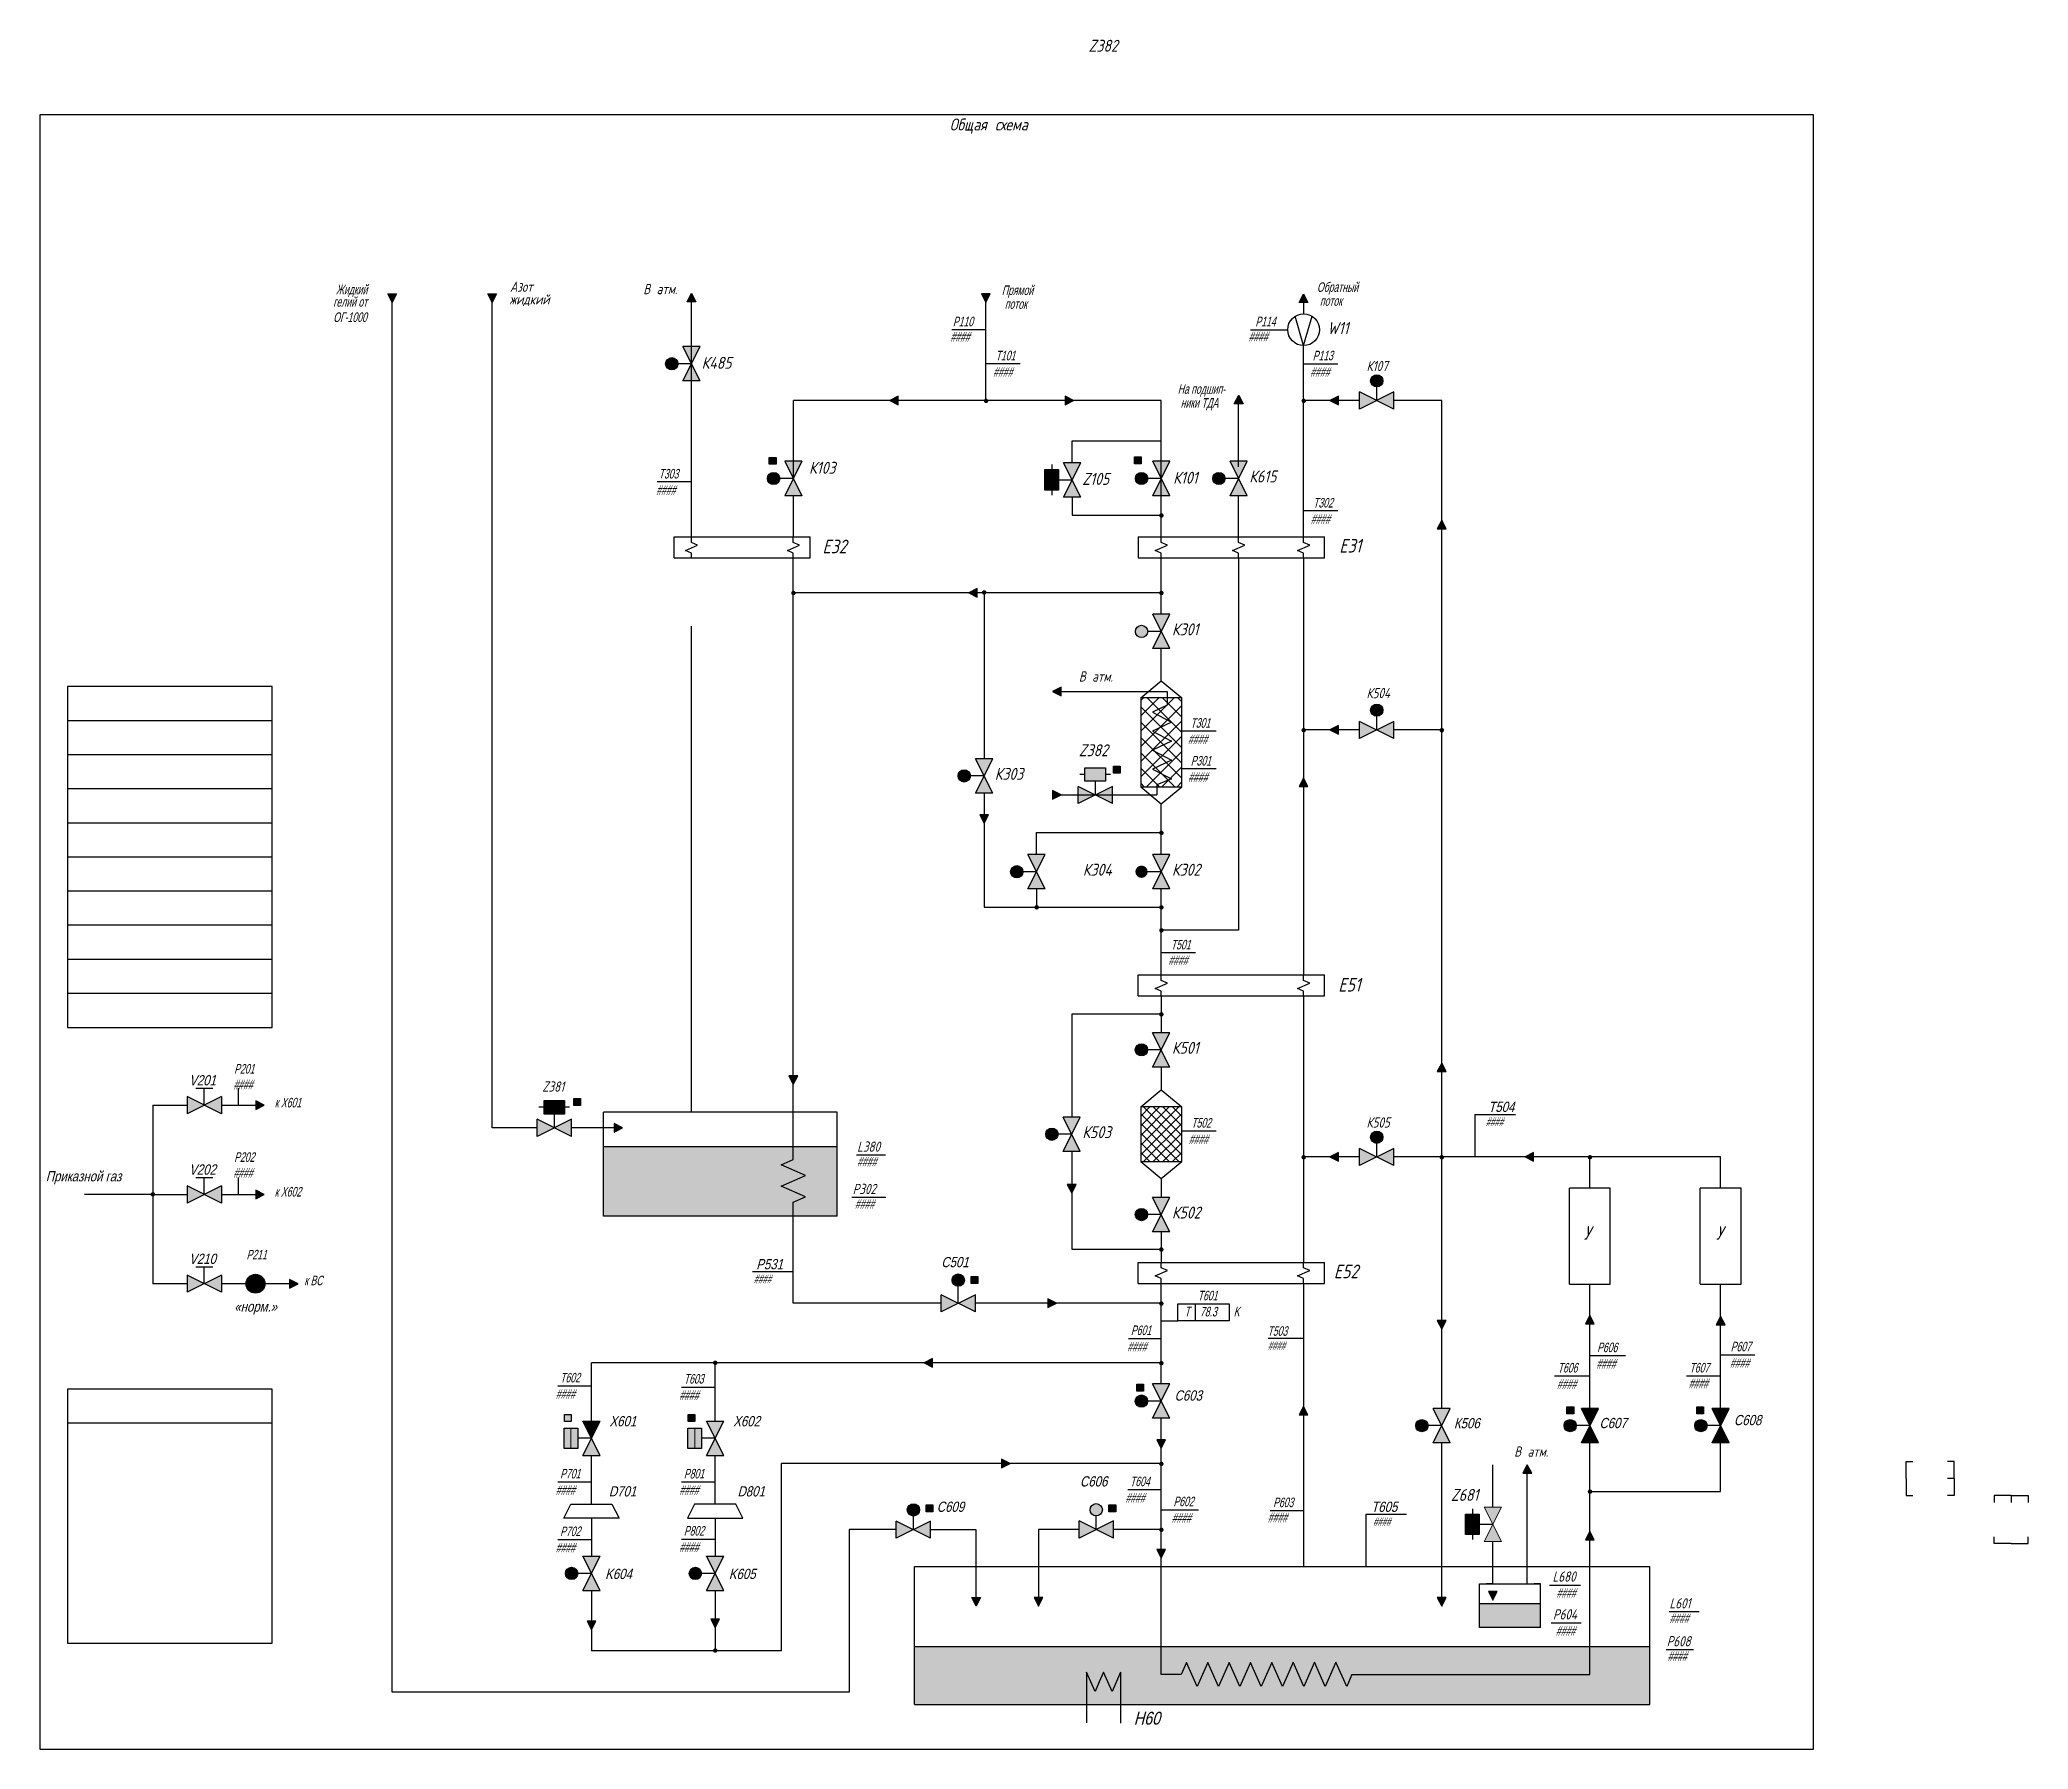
# Model space of a CAD drawing. Header units: millimetres. Extents: x 2381 to 4712, y 775 to 1681.
# Drawn here: x 2381 to 2964, y 1180 to 1681 of the extents above; entities that cross this region are included whole.
import ezdxf
from ezdxf.enums import TextEntityAlignment as Align

# ---------------------------------------------------------------- set-up
doc = ezdxf.new("R2010")
doc.units = ezdxf.units.MM
for name, color, linetype in [('razm', 3, 'Continuous'), ('shtrih', 3, 'Continuous'), ('Text1', 6, 'Continuous'), ('TONKIE', 5, 'Continuous')]:
    doc.layers.add(name, color=color, linetype=linetype)
for name, color, linetype, lineweight in [('аппар и маш', 7, 'Continuous', 20), ('арматура', 7, 'Continuous', 40), ('контур на приборе', 134, 'Continuous', 15), ('неосн технол гел лин и арм', 2, 'Continuous', 25), ('температура', 232, 'Continuous', 25)]:
    doc.layers.add(name, color=color, linetype=linetype, lineweight=lineweight)
doc.styles.add('razmer', font='txt.shx', dxfattribs={"width": 0.8, "oblique": 15})
doc.styles.get("Standard").update_dxf_attribs({"font": 'arial.ttf'})

msp = doc.modelspace()

# ---------------------------------------------------------------- texts
at = {"style": 'razmer', "oblique": 15}
for s, height, width, p in [('Z382', 3.5, 0.8, (2688.66, 1677.75)), ('Общая схема', 3.5, 0.8, (2647.95, 1654.65)), ('Азот', 3, 0.75, (2519.05, 1607.33)), ('В атм.', 3, 0.75, (2558.13, 1606.64)), ('жидкий', 3, 0.75, (2518.9, 1603.62)), ('К485', 3.5, 0.8, (2575.22, 1584.75)), ('К107', 3, 0.75, (2770.14, 1584.07)), ('К103', 3.5, 0.8, (2606.71, 1553.97)), ('Z105', 3.5, 0.8, (2686.81, 1550.71)), ('К101', 3.5, 0.8, (2713.47, 1551.06)), ('К615', 3.5, 0.8, (2735.79, 1551.43)), ('Е32', 4, 0.8, (2610.64, 1530.63)), ('Е31', 4, 0.8, (2762.15, 1530.85)), ('К301', 3.5, 0.8, (2713.12, 1506.58)), ('В атм.', 3, 0.75, (2685.82, 1493.01)), ('К504', 3, 0.75, (2770.14, 1488.13)), ('Z382', 3.5, 0.8, (2685.78, 1471.11)), ('К303', 3.5, 0.8, (2661.16, 1464.2)), ('К304', 3.5, 0.8, (2686.99, 1436.09)), ('К302', 3.5, 0.8, (2713.12, 1436.09)), ('Е51', 4, 0.8, (2761.86, 1402.1)), ('К501', 3.5, 0.8, (2713.11, 1383.85)), ('Z381', 3, 0.75, (2528.47, 1372.73)), ('К505', 3, 0.75, (2770.14, 1362.2)), ('К503', 3.5, 0.8, (2686.84, 1359.11)), ('L380', 3, 0.75, (2620.81, 1355.12)), ('P302', 3, 0.75, (2619.52, 1342.7)), ('К502', 3.5, 0.8, (2713.11, 1335.53)), ('У', 4, 0.8, (2833.85, 1329.29)), ('У', 4, 0.8, (2872.62, 1329.29)), ('Е52', 4, 0.8, (2760.56, 1318.02)), ('В атм.', 3, 0.75, (2813.45, 1265.68)), ('Z681', 3.5, 0.8, (2794.88, 1252.72)), ('L680', 3, 0.75, (2824.68, 1229.03)), ('P604', 3, 0.75, (2824.83, 1217.95)), ('L601', 3, 0.75, (2858.96, 1221.18)), ('Р608', 3, 0.75, (2858.16, 1210.05))]:
    msp.add_text(s, height=height, dxfattribs=dict(at, width=width)).set_placement(p)
at = {"oblique": 15}
for s, height, width, p in [('Жидкий', 2.8, 0.65, (2468.01, 1606.58)), ('Прямой ', 2.8, 0.65, (2663.22, 1606.4)), ('Обратный', 2.8, 0.65, (2755.61, 1607.32)), ('гелий от', 2.8, 0.65, (2467.22, 1602.98)), ('поток', 2.8, 0.65, (2664.09, 1602.34)), ('поток', 2.8, 0.65, (2756.48, 1603.24)), ('ОГ-1000', 2.8, 0.65, (2467.22, 1598.49)), ('Р110', 2.8, 0.65, (2648.88, 1597.22)), ('P114', 2.8, 0.65, (2737.56, 1597.22)), ('####', 2.8, 0.65, (2648.18, 1592.75)), ('####', 2.8, 0.65, (2735.58, 1592.81)), ('Т101', 2.8, 0.65, (2661.4, 1587.23)), ('Р113', 2.8, 0.65, (2754.37, 1587.23)), ('####', 2.8, 0.65, (2660.69, 1582.42)), ('На подшип-', 2.8, 0.65, (2714.79, 1577.42)), ('####', 2.8, 0.65, (2753.66, 1582.42)), ('ники ТДА', 2.8, 0.65, (2715.66, 1573.35)), ('Т303', 2.8, 0.65, (2562.63, 1552.58)), ('####', 2.8, 0.65, (2561.92, 1547.77)), ('Т302', 2.8, 0.65, (2754.49, 1544.07)), ('####', 2.8, 0.65, (2753.78, 1539.26)), ('Т301', 2.8, 0.65, (2718.52, 1479.48)), ('####', 2.8, 0.65, (2717.81, 1474.67)), ('Р301', 2.8, 0.65, (2718.61, 1468.39)), ('####', 2.8, 0.65, (2717.9, 1463.58)), ('Т501', 2.8, 0.65, (2712.78, 1414.46)), ('####', 2.8, 0.65, (2712.07, 1409.85)), ('####', 2.8, 0.65, (2437.97, 1373.43)), ('P201', 2.8, 0.65, (2438.18, 1378.04)), ('к Х601', 2.8, 0.65, (2450.06, 1368.13)), ('Т502', 2.8, 0.65, (2718.76, 1362.2)), ('####', 2.52, 0.65, (2805.15, 1362.67)), ('Т504', 3, 0.8, (2805.86, 1366.79)), ('####', 2.8, 0.65, (2718.05, 1357.39)), ('P202', 2.8, 0.65, (2438.18, 1352.15)), ('####', 2.8, 0.65, (2620.85, 1350.84)), ('Приказной газ', 3, 0.8, (2382.95, 1346.43)), ('V202', 3, 0.8, (2425, 1348.4)), ('####', 2.8, 0.65, (2437.97, 1347.54)), ('к Х602', 2.8, 0.65, (2450.06, 1341.99)), ('####', 2.8, 0.65, (2620.16, 1338.42)), ('Р531', 3, 0.8, (2591.24, 1320.64)), ('С501', 3, 0.8, (2645.49, 1321.25)), ('к ВС', 2.8, 0.65, (2458.74, 1315.96)), ('####', 2.52, 0.65, (2590.52, 1316.52)), ('T601', 2.8, 0.65, (2720.67, 1311.54)), ('T', 2.8, 0.65, (2716.79, 1306.87)), ('78.3', 2.8, 0.65, (2721.32, 1306.82)), ('K', 2.8, 0.65, (2731.21, 1306.87)), ('Р601', 2.8, 0.65, (2701.06, 1301.36)), ('Т503', 2.8, 0.65, (2741.12, 1301.14)), ('####', 2.8, 0.65, (2700.04, 1296.56)), ('####', 2.52, 0.65, (2741.24, 1297.02)), ('####', 2.8, 0.65, (2837.55, 1291.53)), ('Р606', 2.8, 0.65, (2837.76, 1296.34)), ('####', 2.8, 0.65, (2876.7, 1291.77)), ('Р607', 2.8, 0.65, (2876.91, 1296.58)), ('Т602', 2.8, 0.65, (2533.74, 1287.46)), ('Т603', 2.8, 0.65, (2570.01, 1287.12)), ('####', 2.8, 0.65, (2825.99, 1285.56)), ('Т606', 2.8, 0.65, (2826.2, 1290.37)), ('####', 2.8, 0.65, (2864.61, 1285.77)), ('Т607', 2.8, 0.65, (2864.82, 1290.38)), ('####', 2.8, 0.65, (2532.44, 1282.65)), ('####', 2.8, 0.65, (2568.71, 1282.31)), ('С603', 3, 0.8, (2713.88, 1282.13)), ('Х601', 3, 0.8, (2548.22, 1274.59)), ('Х602', 3, 0.8, (2584.49, 1274.59)), ('К506', 3, 0.8, (2795.78, 1274)), ('С607', 3, 0.8, (2838.43, 1274.05)), ('С608', 3, 0.8, (2877.88, 1274.92)), ('P701', 2.8, 0.65, (2533.74, 1259.29)), ('P801', 2.8, 0.65, (2570.01, 1259.29)), ('С606', 3, 0.8, (2686.15, 1256.94)), ('Т604', 2.8, 0.65, (2700.8, 1257.03)), ('####', 2.8, 0.65, (2532.44, 1254.48)), ('D701', 3, 0.8, (2548.02, 1254.02)), ('####', 2.8, 0.65, (2568.71, 1254.48)), ('D801', 3, 0.8, (2585.74, 1254.02)), ('####', 2.8, 0.65, (2699.49, 1252.22)), ('Р602', 2.8, 0.65, (2713.55, 1251.15)), ('Р603', 2.8, 0.65, (2742.77, 1250.88)), ('С609', 3, 0.8, (2644.17, 1249.5)), ('####', 2.8, 0.65, (2713.03, 1246.34)), ('####', 2.8, 0.65, (2741.23, 1246.47)), ('####', 2.52, 0.65, (2772.1, 1245.36)), ('Т605', 3, 0.8, (2771.54, 1249.48)), ('P702', 2.8, 0.65, (2533.74, 1242.39)), ('P802', 2.8, 0.65, (2570.01, 1242.55)), ('####', 2.8, 0.65, (2532.44, 1237.58)), ('####', 2.8, 0.65, (2568.71, 1237.74)), ('K604', 3, 0.8, (2546.94, 1229.8)), ('K605', 3, 0.8, (2583.21, 1229.8)), ('####', 2.8, 0.65, (2825.83, 1224.29)), ('####', 2.8, 0.65, (2859, 1216.9)), ('####', 2.8, 0.65, (2825.66, 1213.21)), ('####', 2.8, 0.65, (2858.42, 1205.77)), ('H60', 3.75, 0.8, (2701.93, 1187.1))]:
    msp.add_text(s, height=height, dxfattribs=dict(at, width=width)).set_placement(p)
at = {"style": 'razmer', "oblique": 15, "width": 0.8}
msp.add_text('W11', height=3.5, dxfattribs=at).set_placement((2761.79, 1594.96), align=Align.CENTER)
at = {"color": 7, "oblique": 15}
for s, height, width, p in [('V201', 3, 0.8, (2425, 1374.58)), ('V210', 3, 0.8, (2425, 1322.22)), ('P211', 2.8, 0.65, (2441.79, 1323.54)), ('«норм.»', 3, 0.8, (2438.2, 1308.2))]:
    msp.add_text(s, height=height, dxfattribs=dict(at, width=width)).set_placement(p)

# ---------------------------------------------------------------- hatches: boundary and pattern name
h = msp.add_hatch(color=255)
h.dxf.hatch_style = 1
h.paths.add_polyline_path([(2568.27, 1586.22, 1), (2564.67, 1586.22, 1)])
h = msp.add_hatch(color=256)
h.dxf.hatch_style = 1
h.paths.add_polyline_path([(2574.79, 1591.26), (2569.75, 1591.26), (2572.27, 1586.22)])
h.paths.add_polyline_path([(2572.27, 1586.22), (2569.75, 1581.18), (2574.79, 1581.18)])
h = msp.add_hatch(color=255)
h.dxf.hatch_style = 1
h.paths.add_polyline_path([(2771.36, 1581.23, 1), (2774.96, 1581.23, 1)])
h = msp.add_hatch(color=256)
h.dxf.hatch_style = 1
h.paths.add_polyline_path([(2768.12, 1577.95), (2768.12, 1572.91), (2773.16, 1575.43)])
h.paths.add_polyline_path([(2778.2, 1572.91), (2778.2, 1577.95), (2773.16, 1575.43)])
h = msp.add_hatch(color=3)
h.dxf.hatch_style = 1
h.paths.add_polyline_path([(2595.04, 1558.76), (2595.04, 1556.76), (2597.04, 1556.76), (2597.04, 1558.76)])
h = msp.add_hatch(color=7)
h.dxf.hatch_style = 1
h.paths.add_polyline_path([(2602.13, 1552.58), (2604.65, 1557.62), (2599.61, 1557.62)])
h.paths.add_polyline_path([(2602.13, 1552.58), (2599.61, 1547.54), (2604.65, 1547.54)])
h = msp.add_hatch(color=256)
h.dxf.hatch_style = 1
h.paths.add_polyline_path([(2686.38, 1557.21), (2681.34, 1557.21), (2683.86, 1552.17)])
h.paths.add_polyline_path([(2683.86, 1552.17), (2681.34, 1547.13), (2686.38, 1547.13)])
h = msp.add_hatch(color=3)
h.dxf.hatch_style = 1
h.paths.add_polyline_path([(2702.13, 1558.89), (2702.13, 1556.89), (2704.13, 1556.89), (2704.13, 1558.89)])
h = msp.add_hatch(color=255)
h.dxf.hatch_style = 1
h.paths.add_polyline_path([(2598.13, 1552.58, 1), (2594.53, 1552.58, 1)])
h = msp.add_hatch(color=255)
h.dxf.hatch_style = 1
h.paths.add_polyline_path([(2675.86, 1549.17), (2679.86, 1549.17), (2679.86, 1553.17), (2679.86, 1555.17), (2675.86, 1555.17)])
h = msp.add_hatch(color=255)
h.dxf.hatch_style = 1
h.paths.add_polyline_path([(2705.99, 1552.58, 1), (2702.38, 1552.58, 1)])
h = msp.add_hatch(color=253)
h.dxf.hatch_style = 1
h.paths.add_polyline_path([(2705.99, 1552.58, 1), (2702.38, 1552.58, 1)])
h.paths.add_polyline_path([(2728.66, 1552.58, 1), (2725.06, 1552.58, 1)])
h = msp.add_hatch(color=255)
h.dxf.hatch_style = 1
h.paths.add_polyline_path([(2728.66, 1552.58, 1), (2725.06, 1552.58, 1)])
h = msp.add_hatch(color=7)
h.dxf.hatch_style = 1
h.paths.add_polyline_path([(2725.06, 1552.58, 1), (2728.66, 1552.58, 1)])
h = msp.add_hatch(color=255)
h.dxf.hatch_style = 1
h.paths.add_polyline_path([(2687.61, 1463.76), (2691.61, 1463.76), (2693.61, 1463.76), (2693.61, 1467.76), (2687.61, 1467.76)])
h.paths.add_polyline_path([(2702.38, 1507.73, 1), (2705.99, 1507.73, 1)])
h = msp.add_hatch()
h.set_pattern_fill('ANSI37', color=256)
h.set_pattern_definition([(45, (-5e-13, 4.8113), (-2.245064, 2.245064), []), (135, (-5e-13, 4.8113), (-2.245064, -2.245064), [])])
h.paths.add_polyline_path([(2712.99, 1481.14), (2707.42, 1484.05), (2711.75, 1486.11), (2711.75, 1488.25), (2703.99, 1488.25), (2703.99, 1462.17), (2708.67, 1462.17), (2708.67, 1462.7), (2712.99, 1464.45), (2707.42, 1467.37), (2712.99, 1470.01), (2707.42, 1472.93), (2712.99, 1475.58), (2707.42, 1478.49)])
h.paths.add_polyline_path([(2715.99, 1488.25), (2711.75, 1488.25), (2711.75, 1486.11), (2707.42, 1484.05), (2712.99, 1481.14), (2707.42, 1478.49), (2712.99, 1475.58), (2707.42, 1472.93), (2712.99, 1470.01), (2707.42, 1467.37), (2712.99, 1464.45), (2708.67, 1462.7), (2708.67, 1462.17), (2715.99, 1462.17)])
h = msp.add_hatch(color=256)
h.dxf.hatch_style = 1
h.paths.add_polyline_path([(2768.12, 1481.35), (2768.12, 1476.31), (2773.16, 1478.83)])
h.paths.add_polyline_path([(2778.2, 1476.31), (2778.2, 1481.35), (2773.16, 1478.83)])
h = msp.add_hatch(color=255)
h.dxf.hatch_style = 1
h.paths.add_polyline_path([(2771.36, 1484.63, 1), (2774.96, 1484.63, 1)])
h = msp.add_hatch(color=256)
h.dxf.hatch_style = 1
h.paths.add_polyline_path([(2660.55, 1470.39), (2655.51, 1470.39), (2658.03, 1465.35)])
h.paths.add_polyline_path([(2660.55, 1460.31), (2658.03, 1465.35), (2655.51, 1460.31)])
h = msp.add_hatch(color=255)
h.dxf.hatch_style = 1
h.paths.add_polyline_path([(2654.03, 1465.35, 1), (2650.42, 1465.35, 1)])
h = msp.add_hatch(color=3)
h.dxf.hatch_style = 1
h.paths.add_polyline_path([(2695.95, 1468.19), (2695.95, 1466.19), (2697.95, 1466.19), (2697.95, 1468.19)])
h = msp.add_hatch(color=256)
h.dxf.hatch_style = 1
h.paths.add_polyline_path([(2690.61, 1459.76), (2685.57, 1462.28), (2685.57, 1457.24)])
h.paths.add_polyline_path([(2695.65, 1457.24), (2695.65, 1462.28), (2690.61, 1459.76)])
h = msp.add_hatch(color=256)
h.dxf.hatch_style = 1
h.paths.add_polyline_path([(2675.94, 1442.28), (2670.9, 1442.28), (2673.42, 1437.24)])
h.paths.add_polyline_path([(2673.42, 1437.24), (2670.9, 1432.2), (2675.94, 1432.2)])
h = msp.add_hatch(color=255)
h.dxf.hatch_style = 1
h.paths.add_polyline_path([(2669.42, 1437.24, 1), (2665.81, 1437.24, 1)])
h = msp.add_hatch(color=255)
h.dxf.hatch_style = 1
h.paths.add_polyline_path([(2705.99, 1437.24, 1), (2702.38, 1437.24, 1)])
h = msp.add_hatch(color=255)
h.dxf.hatch_style = 1
h.paths.add_polyline_path([(2705.97, 1385, 1), (2702.37, 1385, 1)])
h = msp.add_hatch(color=256)
h.dxf.hatch_style = 1
h.paths.add_polyline_path([(2424.36, 1371.28), (2424.36, 1366.24), (2429.4, 1368.76)])
h.paths.add_polyline_path([(2434.44, 1366.24), (2434.44, 1371.28), (2429.4, 1368.76)])
h = msp.add_hatch(color=256)
h.dxf.hatch_style = 1
h.paths.add_polyline_path([(2444.49, 1370.04), (2444.49, 1367.49), (2447.01, 1368.77)])
h = msp.add_hatch(color=255)
h.dxf.hatch_style = 1
h.paths.add_polyline_path([(2535.02, 1370.15), (2529.02, 1370.15), (2529.02, 1366.15), (2533.02, 1366.15), (2535.02, 1366.15)])
h = msp.add_hatch(color=3)
h.dxf.hatch_style = 1
h.paths.add_polyline_path([(2539.76, 1370.7), (2537.76, 1370.7), (2537.76, 1368.7), (2539.76, 1368.7)])
h = msp.add_hatch(color=256)
h.dxf.hatch_style = 1
h.paths.add_polyline_path([(2526.98, 1364.67), (2526.98, 1359.63), (2532.02, 1362.15)])
h.paths.add_polyline_path([(2532.02, 1362.15), (2537.06, 1359.63), (2537.06, 1364.67)])
h = msp.add_hatch(color=256)
h.dxf.hatch_style = 1
h.paths.add_polyline_path([(2686.23, 1365.3), (2681.19, 1365.3), (2683.71, 1360.26)])
h.paths.add_polyline_path([(2683.71, 1360.26), (2681.19, 1355.22), (2686.23, 1355.22)])
h = msp.add_hatch(color=255)
h.dxf.hatch_style = 1
h.paths.add_polyline_path([(2676.11, 1360.26, 1), (2679.71, 1360.26, 1)])
h = msp.add_hatch(color=255)
h.dxf.hatch_style = 1
h.paths.add_polyline_path([(2771.36, 1359.38, 1), (2774.96, 1359.38, 1)])
h = msp.add_hatch(color=256)
h.dxf.hatch_style = 1
h.paths.add_polyline_path([(2773.16, 1353.58), (2768.12, 1356.1), (2768.12, 1351.06)])
h.paths.add_polyline_path([(2778.2, 1351.06), (2778.2, 1356.1), (2773.16, 1353.58)])
h = msp.add_hatch(color=7)
h.dxf.hatch_style = 1
h.paths.add_polyline_path([(2424.36, 1345.11), (2424.36, 1340.07), (2429.4, 1342.59)])
h.paths.add_polyline_path([(2434.44, 1340.07), (2434.44, 1345.11), (2429.4, 1342.59)])
h = msp.add_hatch(color=256)
h.dxf.hatch_style = 1
h.paths.add_polyline_path([(2444.49, 1343.86), (2444.49, 1341.31), (2447.01, 1342.59)])
h = msp.add_hatch(color=255)
h.dxf.hatch_style = 1
h.paths.add_polyline_path([(2705.97, 1336.68, 1), (2702.37, 1336.68, 1)])
h = msp.add_hatch(color=7)
h.dxf.hatch_style = 1
h.paths.add_polyline_path([(2424.36, 1318.93), (2424.36, 1313.89), (2429.4, 1316.41)])
h.paths.add_polyline_path([(2434.44, 1313.89), (2434.44, 1318.93), (2429.4, 1316.41)])
h = msp.add_hatch(color=3)
h.dxf.hatch_style = 1
h.paths.add_polyline_path([(2441.67, 1316.41, 1), (2447.21, 1316.41, 1)])
h = msp.add_hatch(color=7)
h.dxf.hatch_style = 1
h.paths.add_polyline_path([(2454.44, 1317.68), (2454.44, 1315.12), (2456.96, 1316.41)])
h = msp.add_hatch(color=255)
h.dxf.hatch_style = 1
h.paths.add_polyline_path([(2635.51, 1250.08, 1), (2639.12, 1250.08, 1)])
h.paths.add_polyline_path([(2692.73, 1250.11, 1), (2689.12, 1250.11, 1)])
h.paths.add_polyline_path([(2702.37, 1281.99, 1), (2705.97, 1281.99, 1)])
h.paths.add_polyline_path([(2788.19, 1274.78, 1), (2784.58, 1274.78, 1)])
h.paths.add_polyline_path([(2652.28, 1317.47, 1), (2648.67, 1317.47, 1)])
h.paths.add_polyline_path([(2582.43, 1228.98), (2592.61, 1228.98), (2592.61, 1233.58), (2582.43, 1233.58)], flags=9)
h.paths.add_polyline_path([(2583.71, 1273.77), (2593.9, 1273.77), (2593.9, 1278.37), (2583.71, 1278.37)], flags=9)
h.paths.add_polyline_path([(2584.96, 1253.21), (2595.33, 1253.21), (2595.33, 1257.8), (2584.96, 1257.8)], flags=9)
h = msp.add_hatch(color=255)
h.dxf.hatch_style = 1
h.paths.add_polyline_path([(2652.28, 1317.47, 1), (2648.67, 1317.47, 1)])
h = msp.add_hatch(color=3)
h.dxf.hatch_style = 1
h.paths.add_polyline_path([(2656.24, 1318.48), (2654.24, 1318.48), (2654.24, 1316.48), (2656.24, 1316.48)])
h = msp.add_hatch(color=256)
h.dxf.hatch_style = 1
h.paths.add_polyline_path([(2655.52, 1313.19), (2650.48, 1310.67), (2655.52, 1308.15)])
h.paths.add_polyline_path([(2650.48, 1310.67), (2645.44, 1313.19), (2645.44, 1308.15)])
h = msp.add_hatch(color=255)
h.dxf.hatch_style = 1
h.paths.add_polyline_path([(2705.97, 1281.99, 1), (2702.37, 1281.99, 1)])
h = msp.add_hatch(color=3)
h.dxf.hatch_style = 1
h.paths.add_polyline_path([(2704.79, 1286.91), (2702.79, 1286.91), (2702.79, 1284.91), (2704.79, 1284.91)])
h = msp.add_hatch(color=256)
h.dxf.hatch_style = 1
h.paths.add_polyline_path([(2707.45, 1287.03), (2709.97, 1281.99), (2712.49, 1287.03)])
h.paths.add_polyline_path([(2712.49, 1276.95), (2709.97, 1281.99), (2707.45, 1276.95)])
h = msp.add_hatch(color=7)
h.dxf.hatch_style = 1
h.paths.add_polyline_path([(2542.92, 1271.08), (2540.4, 1266.04), (2545.44, 1266.04)])
h.paths.add_polyline_path([(2537, 1278.02), (2535, 1278.02), (2535, 1276.02), (2537, 1276.02)])
h = msp.add_hatch(color=3)
h.dxf.hatch_style = 1
h.paths.add_polyline_path([(2545.44, 1276.12), (2540.4, 1276.12), (2542.92, 1271.08)])
h.paths.add_polyline_path([(2537, 1278.02), (2535, 1278.02), (2535, 1276.02), (2537, 1276.02)])
h = msp.add_hatch(color=7)
h.dxf.hatch_style = 1
h.paths.add_polyline_path([(2573.27, 1278.02), (2571.27, 1278.02), (2571.27, 1276.02), (2573.27, 1276.02)])
h = msp.add_hatch(color=3)
h.dxf.hatch_style = 1
h.paths.add_polyline_path([(2830.89, 1280.27), (2828.89, 1280.27), (2828.89, 1278.27), (2830.89, 1278.27)])
h = msp.add_hatch(color=3)
h.dxf.hatch_style = 1
h.paths.add_polyline_path([(2868.97, 1280.27), (2866.97, 1280.27), (2866.97, 1278.27), (2868.97, 1278.27)])
h = msp.add_hatch(color=255)
h.dxf.hatch_style = 1
h.paths.add_polyline_path([(2536.92, 1274.08), (2534.92, 1274.08), (2534.92, 1270.08), (2534.92, 1268.08), (2536.92, 1268.08)])
h.paths.add_polyline_path([(2538.92, 1274.08), (2536.92, 1274.08), (2536.92, 1268.08), (2538.92, 1268.08)])
h.paths.add_polyline_path([(2573.19, 1274.08), (2571.19, 1274.08), (2571.19, 1270.08), (2571.19, 1268.08), (2573.19, 1268.08)])
h.paths.add_polyline_path([(2575.19, 1274.08), (2573.19, 1274.08), (2573.19, 1268.08), (2575.19, 1268.08)])
h = msp.add_hatch(color=256)
h.dxf.hatch_style = 1
h.paths.add_polyline_path([(2540.4, 1276.12), (2542.92, 1271.08), (2545.44, 1276.12)])
h = msp.add_hatch(color=256)
h.dxf.hatch_style = 1
h.paths.add_polyline_path([(2576.67, 1276.12), (2579.19, 1271.08), (2581.71, 1276.12)])
h.paths.add_polyline_path([(2576.67, 1266.04), (2581.71, 1266.04), (2579.19, 1271.08)])
h = msp.add_hatch(color=255)
h.dxf.hatch_style = 1
h.paths.add_polyline_path([(2788.19, 1274.78, 1), (2784.58, 1274.78, 1)])
h = msp.add_hatch(color=255)
h.dxf.hatch_style = 1
h.paths.add_polyline_path([(2831.65, 1274.78, 1), (2828.05, 1274.78, 1)])
h = msp.add_hatch(color=256)
h.dxf.hatch_style = 1
h.paths.add_polyline_path([(2833.13, 1269.74), (2838.17, 1269.74), (2835.65, 1274.78)])
h = msp.add_hatch(color=255)
h.dxf.hatch_style = 1
h.paths.add_polyline_path([(2869.97, 1274.78, 1), (2866.36, 1274.78, 1)])
h = msp.add_hatch(color=256)
h.dxf.hatch_style = 1
h.paths.add_polyline_path([(2871.45, 1269.74), (2876.49, 1269.74), (2873.97, 1274.78)])
h = msp.add_hatch(color=255)
h.dxf.hatch_style = 1
h.paths.add_polyline_path([(2635.51, 1250.08, 1), (2639.12, 1250.08, 1)])
h = msp.add_hatch(color=3)
h.dxf.hatch_style = 1
h.paths.add_polyline_path([(2643.04, 1251.52), (2641.04, 1251.52), (2641.04, 1249.52), (2643.04, 1249.52)])
h = msp.add_hatch(color=3)
h.dxf.hatch_style = 1
h.paths.add_polyline_path([(2696.65, 1251.55), (2694.65, 1251.55), (2694.65, 1249.55), (2696.65, 1249.55)])
h = msp.add_hatch(color=255)
h.dxf.hatch_style = 1
h.paths.add_polyline_path([(2803.19, 1248.86), (2799.19, 1248.86), (2799.19, 1242.86), (2803.19, 1242.86), (2803.19, 1246.86)])
h = msp.add_hatch(color=256)
h.dxf.hatch_style = 1
h.paths.add_polyline_path([(2804.67, 1250.9), (2807.19, 1245.86), (2809.71, 1250.9)])
h.paths.add_polyline_path([(2809.71, 1240.82), (2807.19, 1245.86), (2804.67, 1240.82)])
h = msp.add_hatch(color=256)
h.dxf.hatch_style = 1
h.paths.add_polyline_path([(2632.27, 1246.79), (2632.27, 1241.75), (2637.31, 1244.27)])
h.paths.add_polyline_path([(2642.35, 1241.75), (2642.35, 1246.79), (2637.31, 1244.27)])
h = msp.add_hatch(color=256)
h.dxf.hatch_style = 1
h.paths.add_polyline_path([(2685.88, 1246.82), (2685.88, 1241.78), (2690.92, 1244.3)])
h.paths.add_polyline_path([(2695.96, 1241.78), (2695.96, 1246.82), (2690.92, 1244.3)])
h = msp.add_hatch(color=256)
h.dxf.hatch_style = 1
h.paths.add_polyline_path([(2576.67, 1236.49), (2579.19, 1231.45), (2581.71, 1236.49)])
h.paths.add_polyline_path([(2579.19, 1231.45), (2576.67, 1226.41), (2581.71, 1226.41)])
h = msp.add_hatch(color=3)
h.dxf.hatch_style = 1
h.paths.add_polyline_path([(2579.19, 1231.45), (2576.67, 1226.41), (2581.71, 1226.41)])
h.paths.add_polyline_path([(2581.71, 1236.49), (2576.67, 1236.49), (2579.19, 1231.45)])
h = msp.add_hatch(color=255)
h.dxf.hatch_style = 1
h.paths.add_polyline_path([(2538.92, 1231.45, 1), (2535.31, 1231.45, 1)])
h = msp.add_hatch(color=255)
h.dxf.hatch_style = 1
h.paths.add_polyline_path([(2575.19, 1231.45, 1), (2571.58, 1231.45, 1)])
at = {"layer": 'shtrih'}
h = msp.add_hatch(color=256, dxfattribs=at)
h.dxf.hatch_style = 1
h.paths.add_polyline_path([(2709.99, 1552.58), (2712.51, 1557.62), (2707.47, 1557.62)])
h.paths.add_polyline_path([(2709.99, 1552.58), (2707.47, 1547.54), (2712.51, 1547.54)])
h = msp.add_hatch(color=256, dxfattribs=at)
h.dxf.hatch_style = 1
h.paths.add_polyline_path([(2732.66, 1552.58), (2735.18, 1557.62), (2730.14, 1557.62)])
h.paths.add_polyline_path([(2732.66, 1552.58), (2730.14, 1547.54), (2735.18, 1547.54)])
h = msp.add_hatch(color=256, dxfattribs=at)
h.dxf.hatch_style = 1
h.paths.add_polyline_path([(2712.51, 1512.77), (2707.47, 1512.77), (2709.99, 1507.73)])
h.paths.add_polyline_path([(2709.99, 1507.73), (2707.47, 1502.69), (2712.51, 1502.69)])
h = msp.add_hatch(color=256, dxfattribs=at)
h.dxf.hatch_style = 1
h.paths.add_polyline_path([(2712.51, 1442.28), (2707.47, 1442.28), (2709.99, 1437.24)])
h.paths.add_polyline_path([(2709.99, 1437.24), (2707.47, 1432.2), (2712.51, 1432.2)])
h = msp.add_hatch(color=256, dxfattribs=at)
h.dxf.hatch_style = 1
h.paths.add_polyline_path([(2712.49, 1390.04), (2707.45, 1390.04), (2709.97, 1385)])
h.paths.add_polyline_path([(2709.97, 1385), (2707.45, 1379.96), (2712.49, 1379.96)])
h = msp.add_hatch(color=256, dxfattribs=at)
h.dxf.hatch_style = 1
h.paths.add_polyline_path([(2712.49, 1341.72), (2707.45, 1341.72), (2709.97, 1336.68)])
h.paths.add_polyline_path([(2709.97, 1336.68), (2707.45, 1331.64), (2712.49, 1331.64)])
h = msp.add_hatch(color=256, dxfattribs=at)
h.dxf.hatch_style = 1
h.paths.add_polyline_path([(2794.71, 1279.82), (2789.67, 1279.82), (2792.19, 1274.78)])
h.paths.add_polyline_path([(2789.67, 1269.74), (2794.71, 1269.74), (2792.19, 1274.78)])
h = msp.add_hatch(color=256, dxfattribs=at)
h.dxf.hatch_style = 1
h.paths.add_polyline_path([(2833.13, 1279.82), (2835.65, 1274.78), (2838.17, 1279.82)])
h = msp.add_hatch(color=256, dxfattribs=at)
h.dxf.hatch_style = 1
h.paths.add_polyline_path([(2871.45, 1279.82), (2873.97, 1274.78), (2876.49, 1279.82)])
h = msp.add_hatch(color=256, dxfattribs=at)
h.dxf.hatch_style = 1
h.paths.add_polyline_path([(2540.4, 1236.49), (2542.92, 1231.45), (2545.44, 1236.49)])
h.paths.add_polyline_path([(2540.4, 1226.41), (2545.44, 1226.41), (2542.92, 1231.45)])
at = {"layer": 'Text1'}
h = msp.add_hatch(color=256, dxfattribs=at)
h.dxf.hatch_style = 1
h.paths.add_polyline_path([(2752.98, 1604.24), (2751.7, 1606.77), (2750.42, 1604.24)])
h = msp.add_hatch(color=256, dxfattribs=at)
edge = h.paths.add_edge_path()
edge.add_arc((2751.73, 1575.35), 0.659, 0, 360)
h = msp.add_hatch(color=256, dxfattribs=at)
edge = h.paths.add_edge_path()
edge.add_arc((2751.73, 1575.35), 0.659, 0, 360)
h = msp.add_hatch(color=256, dxfattribs=at)
h.dxf.hatch_style = 1
h.paths.add_polyline_path([(2759.43, 1575.43), (2761.95, 1574.16), (2761.95, 1576.71)])
h = msp.add_hatch(color=256, dxfattribs=at)
h.dxf.hatch_style = 1
h.paths.add_polyline_path([(2790.91, 1537.8), (2793.47, 1537.8), (2792.19, 1540.32)])
h = msp.add_hatch(color=256, dxfattribs=at)
edge = h.paths.add_edge_path()
edge.add_arc((2751.73, 1478.75), 0.659, 0, 360)
h = msp.add_hatch(color=256, dxfattribs=at)
h.dxf.hatch_style = 1
h.paths.add_polyline_path([(2759.43, 1478.83), (2761.95, 1477.55), (2761.95, 1480.11)])
h = msp.add_hatch(color=256, dxfattribs=at)
edge = h.paths.add_edge_path()
edge.add_arc((2792.22, 1478.75), 0.659, 0, 360)
h = msp.add_hatch(color=256, dxfattribs=at)
h.dxf.hatch_style = 1
h.paths.add_polyline_path([(2751.7, 1464.8), (2750.43, 1462.28), (2752.98, 1462.28)])
h = msp.add_hatch(color=256, dxfattribs=at)
h.dxf.hatch_style = 1
h.paths.add_polyline_path([(2792.19, 1381.13), (2790.91, 1378.61), (2793.47, 1378.61)])
h = msp.add_hatch(color=256, dxfattribs=at)
edge = h.paths.add_edge_path()
edge.add_arc((2751.73, 1353.5), 0.659, 0, 360)
h = msp.add_hatch(color=256, dxfattribs=at)
h.dxf.hatch_style = 1
h.paths.add_polyline_path([(2761.95, 1354.86), (2759.43, 1353.58), (2761.95, 1352.31)])
h = msp.add_hatch(color=256, dxfattribs=at)
edge = h.paths.add_edge_path()
edge.add_arc((2792.22, 1353.5), 0.659, 0, 360)
h = msp.add_hatch(color=256, dxfattribs=at)
h.dxf.hatch_style = 1
h.paths.add_polyline_path([(2819.14, 1354.86), (2816.62, 1353.58), (2819.14, 1352.31)])
h = msp.add_hatch(color=256, dxfattribs=at)
edge = h.paths.add_edge_path()
edge.add_arc((2835.66, 1353.5), 0.659, 0, 360)
h = msp.add_hatch(color=256, dxfattribs=at)
h.dxf.hatch_style = 1
h.paths.add_polyline_path([(2793.46, 1305.61), (2790.9, 1305.61), (2792.19, 1303.09)])
h = msp.add_hatch(color=256, dxfattribs=at)
h.dxf.hatch_style = 1
h.paths.add_polyline_path([(2751.7, 1280.44), (2750.43, 1277.92), (2752.98, 1277.92)])
msp.add_hatch(color=256, dxfattribs=at).paths.add_polyline_path([(2655.71, 1221.82), (2656.99, 1224.34), (2654.44, 1224.34)])
h = msp.add_hatch(color=256, dxfattribs=at)
h.dxf.hatch_style = 1
h.paths.add_polyline_path([(2675.22, 1224.36), (2672.67, 1224.36), (2673.95, 1221.84)])
h = msp.add_hatch(color=256, dxfattribs=at)
h.dxf.hatch_style = 1
h.paths.add_polyline_path([(2792.19, 1221.84), (2793.46, 1224.36), (2790.91, 1224.36)])
at = {"layer": 'TONKIE'}
h = msp.add_hatch(color=256, dxfattribs=at)
h.dxf.hatch_style = 1
h.paths.add_polyline_path([(2483.2, 1606.77), (2484.47, 1604.24), (2485.75, 1606.77)])
h = msp.add_hatch(color=256, dxfattribs=at)
h.dxf.hatch_style = 1
h.paths.add_polyline_path([(2659.85, 1606.77), (2657.3, 1606.77), (2658.58, 1604.24)])
h = msp.add_hatch(color=256, dxfattribs=at)
h.dxf.hatch_style = 1
h.paths.add_polyline_path([(2630.36, 1575.43), (2632.88, 1574.16), (2632.88, 1576.71)])
h = msp.add_hatch(color=256, dxfattribs=at)
edge = h.paths.add_edge_path()
edge.add_arc((2658.61, 1575.35), 0.659, 0, 360)
h = msp.add_hatch(color=256, dxfattribs=at)
h.dxf.hatch_style = 1
h.paths.add_polyline_path([(2684.29, 1575.43), (2681.77, 1576.7), (2681.77, 1574.15)])
h = msp.add_hatch(color=256, dxfattribs=at)
h.dxf.hatch_style = 1
h.paths.add_polyline_path([(2732.67, 1577), (2731.38, 1574.48), (2733.94, 1574.48)])
h = msp.add_hatch(color=256, dxfattribs=at)
edge = h.paths.add_edge_path()
edge.add_arc((2710.02, 1541.72), 0.659, 0, 360)
h = msp.add_hatch(color=256, dxfattribs=at)
edge = h.paths.add_edge_path()
edge.add_arc((2602.14, 1519), 0.659, 0, 360)
h = msp.add_hatch(color=256, dxfattribs=at)
h.dxf.hatch_style = 1
h.paths.add_polyline_path([(2656.05, 1520.35), (2653.53, 1519.07), (2656.05, 1517.8)])
h = msp.add_hatch(color=256, dxfattribs=at)
edge = h.paths.add_edge_path()
edge.add_arc((2658.06, 1519.15), 0.659, 0, 360)
h = msp.add_hatch(color=256, dxfattribs=at)
edge = h.paths.add_edge_path()
edge.add_arc((2710.02, 1519), 0.659, 0, 360)
h = msp.add_hatch(color=2, dxfattribs=at)
h.dxf.hatch_style = 1
h.paths.add_polyline_path([(2680.62, 1491.35), (2678.1, 1490.06), (2680.62, 1488.79)])
h = msp.add_hatch(color=2, dxfattribs=at)
h.dxf.hatch_style = 1
h.paths.add_polyline_path([(2678.1, 1461.04), (2678.1, 1458.48), (2680.62, 1459.76)])
h = msp.add_hatch(color=256, dxfattribs=at)
h.dxf.hatch_style = 1
h.paths.add_polyline_path([(2658.03, 1451.46), (2659.3, 1453.98), (2656.75, 1453.98)])
h = msp.add_hatch(color=256, dxfattribs=at)
edge = h.paths.add_edge_path()
edge.add_arc((2710.02, 1448.64), 0.659, 0, 360)
h = msp.add_hatch(color=256, dxfattribs=at)
edge = h.paths.add_edge_path()
edge.add_arc((2673.45, 1426.8), 0.659, 0, 360)
h = msp.add_hatch(color=256, dxfattribs=at)
edge = h.paths.add_edge_path()
edge.add_arc((2710.02, 1426.8), 0.659, 0, 360)
h = msp.add_hatch(color=256, dxfattribs=at)
edge = h.paths.add_edge_path()
edge.add_arc((2710.02, 1420.04), 0.659, 0, 360)
h = msp.add_hatch(color=256, dxfattribs=at)
edge = h.paths.add_edge_path()
edge.add_arc((2710, 1395.41), 0.659, 0, 360)
h = msp.add_hatch(color=256, dxfattribs=at)
h.dxf.hatch_style = 1
h.paths.add_polyline_path([(2603.39, 1377.35), (2600.83, 1377.35), (2602.11, 1374.83)])
h = msp.add_hatch(color=7, dxfattribs=at)
edge = h.paths.add_edge_path()
edge.add_arc((2414.34, 1342.64), 0.659, 0, 360)
h = msp.add_hatch(color=256, dxfattribs=at)
h.dxf.hatch_style = 1
h.paths.add_polyline_path([(2684.99, 1345.53), (2682.43, 1345.53), (2683.71, 1343.01)])
h = msp.add_hatch(color=256, dxfattribs=at)
edge = h.paths.add_edge_path()
edge.add_arc((2710, 1326.43), 0.659, 0, 360)
h = msp.add_hatch(color=256, dxfattribs=at)
h.dxf.hatch_style = 1
h.paths.add_polyline_path([(2676.74, 1311.94), (2676.74, 1309.39), (2679.26, 1310.67)])
h = msp.add_hatch(color=256, dxfattribs=at)
edge = h.paths.add_edge_path()
edge.add_arc((2710, 1310.59), 0.659, 0, 360)
h = msp.add_hatch(color=256, dxfattribs=at)
h.dxf.hatch_style = 1
h.paths.add_polyline_path([(2835.65, 1307.16), (2834.38, 1304.64), (2836.93, 1304.64)])
h = msp.add_hatch(color=256, dxfattribs=at)
h.dxf.hatch_style = 1
h.paths.add_polyline_path([(2873.97, 1306.89), (2872.7, 1304.37), (2875.25, 1304.37)])
h = msp.add_hatch(color=256, dxfattribs=at)
h.dxf.hatch_style = 1
h.paths.add_polyline_path([(2642.95, 1294.45), (2640.43, 1293.17), (2642.95, 1291.9)])
h = msp.add_hatch(color=256, dxfattribs=at)
edge = h.paths.add_edge_path()
edge.add_arc((2579.22, 1293.22), 0.659, 0, 360)
h = msp.add_hatch(color=256, dxfattribs=at)
edge = h.paths.add_edge_path()
edge.add_arc((2710, 1293.09), 0.659, 0, 360)
h = msp.add_hatch(color=256, dxfattribs=at)
h.dxf.hatch_style = 1
h.paths.add_polyline_path([(2711.25, 1270.66), (2708.69, 1270.66), (2709.97, 1268.14)])
h = msp.add_hatch(color=256, dxfattribs=at)
h.dxf.hatch_style = 1
h.paths.add_polyline_path([(2663.18, 1264.93), (2663.18, 1262.38), (2665.7, 1263.66)])
h = msp.add_hatch(color=256, dxfattribs=at)
edge = h.paths.add_edge_path()
edge.add_arc((2710, 1263.58), 0.659, 0, 360)
h = msp.add_hatch(color=256, dxfattribs=at)
edge = h.paths.add_edge_path()
edge.add_arc((2835.68, 1255.42), 0.659, 0, 360)
h = msp.add_hatch(color=256, dxfattribs=at)
edge = h.paths.add_edge_path()
edge.add_arc((2710, 1244.23), 0.659, 0, 360)
h = msp.add_hatch(color=256, dxfattribs=at)
h.dxf.hatch_style = 1
h.paths.add_polyline_path([(2835.65, 1243.84), (2834.38, 1241.32), (2836.93, 1241.32)])
h = msp.add_hatch(color=256, dxfattribs=at)
h.dxf.hatch_style = 1
h.paths.add_polyline_path([(2711.25, 1238.43), (2708.69, 1238.43), (2709.97, 1235.91)])
h = msp.add_hatch(color=256, dxfattribs=at)
h.dxf.hatch_style = 1
h.paths.add_polyline_path([(2542.92, 1214.96), (2544.19, 1217.48), (2541.64, 1217.48)])
h = msp.add_hatch(color=256, dxfattribs=at)
h.dxf.hatch_style = 1
h.paths.add_polyline_path([(2577.91, 1217.98), (2579.19, 1215.45), (2580.46, 1217.98)])
h = msp.add_hatch(color=256, dxfattribs=at)
edge = h.paths.add_edge_path()
edge.add_arc((2579.22, 1208.82), 0.659, 0, 360)
at = {"layer": 'контур на приборе'}
h = msp.add_hatch(color=256, dxfattribs=at)
h.paths.add_polyline_path([(2663.03, 1202.5), (2665.53, 1196.82), (2666.78, 1199.66), (2668.03, 1202.5), (2670.54, 1196.82), (2673.04, 1202.5), (2673.04, 1192.98), (2675.72, 1192.98), (2675.72, 1202.5), (2678.23, 1196.82), (2679.48, 1199.66), (2680.73, 1202.5), (2683.23, 1196.82), (2685.74, 1202.5), (2685.74, 1192.98), (2688.05, 1192.98), (2688.05, 1202.5), (2690.55, 1196.82), (2691.8, 1199.66), (2693.06, 1202.5), (2695.56, 1196.82), (2698.06, 1202.5), (2698.06, 1192.98), (2853.22, 1192.98), (2853.22, 1210.05), (2835.65, 1210.05), (2835.65, 1201.79), (2765.88, 1201.79), (2764.33, 1198.28), (2761.2, 1205.37), (2759.63, 1201.81), (2758.07, 1198.28), (2754.94, 1205.37), (2751.81, 1198.28), (2748.68, 1205.37), (2747.11, 1201.81), (2745.54, 1198.26), (2742.42, 1205.35), (2739.29, 1198.26), (2736.16, 1205.35), (2734.58, 1201.79), (2733.03, 1198.26), (2729.9, 1205.35), (2726.77, 1198.26), (2723.64, 1205.35), (2722.07, 1201.79), (2720.5, 1198.24), (2717.37, 1205.34), (2715.81, 1201.79), (2709.97, 1201.79), (2709.97, 1210.05), (2637.68, 1210.05), (2637.68, 1192.98), (2663.03, 1192.98)])
h.paths.add_polyline_path([(2673.04, 1202.5), (2670.54, 1196.82), (2668.03, 1202.5), (2666.78, 1199.65), (2665.53, 1196.82), (2663.03, 1202.5), (2663.03, 1192.98), (2673.04, 1192.98)], flags=17)
h.paths.add_polyline_path([(2685.74, 1202.5), (2683.23, 1196.82), (2680.73, 1202.5), (2679.47, 1199.65), (2678.23, 1196.82), (2675.72, 1202.5), (2675.72, 1192.98), (2685.74, 1192.98)], flags=17)
h.paths.add_polyline_path([(2698.06, 1202.5), (2695.56, 1196.82), (2693.06, 1202.5), (2691.8, 1199.65), (2690.55, 1196.82), (2688.05, 1202.5), (2688.05, 1192.98), (2698.06, 1192.98)], flags=17)
h.paths.add_polyline_path([(2835.65, 1210.05), (2709.97, 1210.05), (2709.97, 1201.79), (2715.81, 1201.79), (2717.37, 1205.34), (2720.5, 1198.24), (2722.07, 1201.79), (2723.64, 1205.35), (2726.77, 1198.26), (2729.9, 1205.35), (2733.03, 1198.26), (2734.59, 1201.81), (2736.16, 1205.35), (2739.29, 1198.26), (2742.42, 1205.35), (2745.54, 1198.26), (2747.1, 1201.79), (2748.68, 1205.37), (2751.81, 1198.28), (2754.94, 1205.37), (2758.07, 1198.28), (2759.63, 1201.82), (2761.2, 1205.37), (2764.33, 1198.28), (2765.88, 1201.79), (2835.65, 1201.79)], flags=17)
at = {"layer": 'неосн технол гел лин и арм'}
h = msp.add_hatch(color=256, dxfattribs=at)
h.dxf.hatch_style = 1
h.paths.add_polyline_path([(2512.58, 1606.77), (2513.85, 1604.24), (2515.13, 1606.77)])
h = msp.add_hatch(color=256, dxfattribs=at)
h.dxf.hatch_style = 1
h.paths.add_polyline_path([(2573.55, 1604.43), (2572.28, 1606.95), (2571, 1604.43)])
for points in [[(2549.55, 1363.43), (2549.55, 1360.87), (2552.07, 1362.15)], [(2807.2, 1223.6), (2805.92, 1226.12), (2808.47, 1226.12)], [(2807.2, 1223.6), (2805.92, 1226.12), (2808.47, 1226.12)], [(2821.17, 1215.57), (2821.17, 1222.55), (2803.31, 1222.55), (2803.31, 1215.57)]]:
    msp.add_hatch(color=256, dxfattribs=at).paths.add_polyline_path(points)
h = msp.add_hatch(color=256, dxfattribs=at)
h.paths.add_polyline_path([(2546.5, 1356.54), (2546.5, 1336.27), (2602.11, 1336.27), (2602.11, 1340.34), (2605.66, 1341.91), (2598.57, 1345.03), (2605.66, 1348.16), (2598.57, 1351.29), (2602.11, 1352.86), (2602.11, 1356.54)])
h.paths.add_polyline_path([(2605.66, 1348.16), (2598.57, 1345.03), (2605.66, 1341.91), (2602.11, 1340.34), (2602.11, 1336.27), (2614.95, 1336.27), (2614.95, 1356.54), (2602.11, 1356.54), (2602.11, 1352.86), (2598.57, 1351.29)])
h = msp.add_hatch(color=256, dxfattribs=at)
h.dxf.hatch_style = 1
h.paths.add_polyline_path([(2816.01, 1260.82), (2818.57, 1260.82), (2817.28, 1263.34)])

# ---------------------------------------------------------------- linework, layer by layer
for p, q in [((2901.19, 1659.23), (2381.19, 1659.23)), ((2381.19, 1659.23), (2381.19, 1179.87)), ((2901.19, 1179.87), (2901.19, 1659.23)), ((2751.7, 1591.56), (2749.23, 1600.14)), ((2751.7, 1591.56), (2754.17, 1600.14)), ((2658.58, 1596.21), (2648.53, 1596.21)), ((2736.12, 1596.21), (2747.05, 1596.21)), ((2572.27, 1586.22), (2568.27, 1586.22)), ((2569.75, 1581.18), (2574.79, 1591.26)), ((2574.79, 1581.18), (2569.75, 1591.26)), ((2574.79, 1591.26), (2569.75, 1591.26)), ((2668.63, 1586.22), (2658.58, 1586.22)), ((2751.7, 1586.22), (2761.75, 1586.22)), ((2574.79, 1581.18), (2569.75, 1581.18)), ((2778.2, 1577.95), (2768.12, 1572.91)), ((2778.2, 1572.91), (2768.12, 1577.95)), ((2768.12, 1572.91), (2768.12, 1577.95)), ((2773.16, 1575.43), (2773.16, 1579.43)), ((2778.2, 1572.91), (2778.2, 1577.95)), ((2595.04, 1556.76), (2595.04, 1558.76)), ((2595.04, 1558.76), (2597.04, 1558.76)), ((2597.04, 1556.76), (2595.04, 1556.76)), ((2597.04, 1558.76), (2597.04, 1556.76)), ((2599.61, 1557.62), (2604.65, 1547.54)), ((2604.65, 1557.62), (2599.61, 1547.54)), ((2604.65, 1557.62), (2599.61, 1557.62)), ((2681.34, 1547.13), (2686.38, 1557.21)), ((2686.38, 1547.13), (2681.34, 1557.21)), ((2686.38, 1557.21), (2681.34, 1557.21)), ((2702.13, 1556.89), (2702.13, 1558.89)), ((2702.13, 1558.89), (2704.13, 1558.89)), ((2704.13, 1556.89), (2702.13, 1556.89)), ((2704.13, 1558.89), (2704.13, 1556.89)), ((2707.47, 1547.54), (2712.51, 1557.62)), ((2712.51, 1547.54), (2707.47, 1557.62)), ((2712.51, 1557.62), (2707.47, 1557.62)), ((2730.14, 1547.54), (2735.18, 1557.62)), ((2735.18, 1547.54), (2730.14, 1557.62)), ((2735.18, 1557.62), (2730.14, 1557.62)), ((2572.27, 1551.56), (2562.22, 1551.56)), ((2602.13, 1552.58), (2598.13, 1552.58)), ((2675.86, 1549.17), (2675.86, 1555.17)), ((2675.86, 1555.17), (2679.86, 1555.17)), ((2679.86, 1555.17), (2679.86, 1553.17)), ((2679.86, 1553.17), (2679.86, 1549.17)), ((2679.86, 1552.17), (2683.86, 1552.17)), ((2709.99, 1552.58), (2705.99, 1552.58)), ((2732.66, 1552.58), (2728.66, 1552.58)), ((2604.65, 1547.54), (2599.61, 1547.54)), ((2679.86, 1549.17), (2675.86, 1549.17)), ((2686.38, 1547.13), (2681.34, 1547.13)), ((2712.51, 1547.54), (2707.47, 1547.54)), ((2735.18, 1547.54), (2730.14, 1547.54)), ((2761.75, 1543.06), (2751.7, 1543.06)), ((2567.19, 1535.45), (2607.02, 1535.45)), ((2567.19, 1529.28), (2567.19, 1535.45)), ((2607.02, 1529.28), (2607.02, 1535.45)), ((2703.17, 1535.45), (2757.84, 1535.45)), ((2703.17, 1535.45), (2703.17, 1529.28)), ((2757.84, 1529.28), (2757.84, 1535.45)), ((2567.19, 1529.28), (2607.02, 1529.28)), ((2703.17, 1529.28), (2757.84, 1529.28)), ((2707.47, 1502.69), (2712.51, 1512.77)), ((2712.51, 1502.69), (2707.47, 1512.77)), ((2712.51, 1512.77), (2707.47, 1512.77)), ((2709.99, 1507.73), (2705.99, 1507.73)), ((2712.51, 1502.69), (2707.47, 1502.69)), ((2703.99, 1488.25), (2709.99, 1493.25)), ((2709.99, 1493.25), (2715.99, 1488.25)), ((2449.31, 1491.53), (2389.31, 1491.53)), ((2389.31, 1491.53), (2389.31, 1391.53)), ((2449.31, 1391.53), (2449.31, 1491.53)), ((2715.99, 1488.25), (2703.99, 1488.25)), ((2703.99, 1488.25), (2703.99, 1462.17)), ((2715.99, 1462.17), (2715.99, 1488.25)), ((2449.31, 1481.53), (2389.31, 1481.53)), ((2778.2, 1481.35), (2768.12, 1476.31)), ((2778.2, 1476.31), (2768.12, 1481.35)), ((2768.12, 1476.31), (2768.12, 1481.35)), ((2773.16, 1478.83), (2773.16, 1482.83)), ((2778.2, 1476.31), (2778.2, 1481.35)), ((2726.04, 1478.46), (2715.99, 1478.46)), ((2449.31, 1471.53), (2389.31, 1471.53)), ((2660.55, 1470.39), (2655.51, 1470.39)), ((2655.51, 1460.31), (2660.55, 1470.39)), ((2660.55, 1460.31), (2655.51, 1470.39)), ((2658.03, 1465.35), (2654.03, 1465.35)), ((2687.61, 1463.76), (2687.61, 1467.76)), ((2687.61, 1467.76), (2693.61, 1467.76)), ((2691.61, 1463.76), (2687.61, 1463.76)), ((2690.61, 1463.76), (2690.61, 1459.76)), ((2693.61, 1463.76), (2691.61, 1463.76)), ((2693.61, 1467.76), (2693.61, 1463.76)), ((2695.95, 1466.19), (2695.95, 1468.19)), ((2695.95, 1468.19), (2697.95, 1468.19)), ((2697.95, 1466.19), (2695.95, 1466.19)), ((2697.95, 1468.19), (2697.95, 1466.19)), ((2726.04, 1467.38), (2715.99, 1467.38)), ((2449.31, 1461.53), (2389.31, 1461.53)), ((2660.55, 1460.31), (2655.51, 1460.31)), ((2695.65, 1462.28), (2685.57, 1457.24)), ((2695.65, 1457.24), (2685.57, 1462.28)), ((2685.57, 1457.24), (2685.57, 1462.28)), ((2695.65, 1457.24), (2695.65, 1462.28)), ((2703.99, 1462.17), (2715.99, 1462.17)), ((2703.99, 1462.17), (2709.99, 1457.17)), ((2709.99, 1457.17), (2715.99, 1462.17)), ((2449.31, 1451.53), (2389.31, 1451.53)), ((2449.31, 1441.53), (2389.31, 1441.53)), ((2670.9, 1432.2), (2675.94, 1442.28)), ((2675.94, 1432.2), (2670.9, 1442.28)), ((2675.94, 1442.28), (2670.9, 1442.28)), ((2707.47, 1432.2), (2712.51, 1442.28)), ((2712.51, 1432.2), (2707.47, 1442.28)), ((2712.51, 1442.28), (2707.47, 1442.28)), ((2673.42, 1437.24), (2669.42, 1437.24)), ((2709.99, 1437.24), (2705.99, 1437.24)), ((2449.31, 1431.53), (2389.31, 1431.53)), ((2675.94, 1432.2), (2670.9, 1432.2)), ((2712.51, 1432.2), (2707.47, 1432.2)), ((2449.31, 1421.53), (2389.31, 1421.53)), ((2449.31, 1411.53), (2389.31, 1411.53)), ((2720.04, 1413.45), (2709.99, 1413.45)), ((2703.17, 1406.97), (2757.84, 1406.97)), ((2703.17, 1400.8), (2703.17, 1406.97)), ((2757.84, 1400.8), (2757.84, 1406.97)), ((2449.31, 1401.53), (2389.31, 1401.53)), ((2703.17, 1400.8), (2757.84, 1400.8)), ((2389.31, 1391.53), (2449.31, 1391.53)), ((2707.45, 1379.96), (2712.49, 1390.04)), ((2712.49, 1379.96), (2707.45, 1390.04)), ((2712.49, 1390.04), (2707.45, 1390.04)), ((2709.97, 1385), (2705.97, 1385)), ((2712.49, 1379.96), (2707.45, 1379.96)), ((2434.44, 1366.24), (2424.36, 1371.28)), ((2434.44, 1371.28), (2424.36, 1366.24)), ((2434.44, 1371.28), (2434.44, 1366.24)), ((2439.47, 1368.76), (2439.47, 1373.76)), ((2444.49, 1370.04), (2444.49, 1367.49)), ((2447.01, 1368.77), (2444.49, 1370.04)), ((2529.02, 1366.15), (2529.02, 1370.15)), ((2529.02, 1370.15), (2535.02, 1370.15)), ((2535.02, 1370.15), (2535.02, 1366.15)), ((2537.76, 1368.7), (2537.76, 1370.7)), ((2537.76, 1370.7), (2539.76, 1370.7)), ((2539.76, 1370.7), (2539.76, 1368.7)), ((2703.97, 1368.25), (2709.97, 1373.25)), ((2709.97, 1373.25), (2715.97, 1368.25)), ((2414.31, 1368.76), (2424.36, 1368.76)), ((2434.44, 1368.76), (2444.49, 1368.76)), ((2444.49, 1367.49), (2447.01, 1368.77)), ((2537.06, 1359.63), (2526.98, 1364.67)), ((2526.98, 1359.63), (2526.98, 1364.67)), ((2537.06, 1364.67), (2526.98, 1359.63)), ((2533.02, 1366.15), (2529.02, 1366.15)), ((2532.02, 1366.15), (2532.02, 1362.15)), ((2535.02, 1366.15), (2533.02, 1366.15)), ((2537.06, 1359.63), (2537.06, 1364.67)), ((2539.76, 1368.7), (2537.76, 1368.7)), ((2614.95, 1366.76), (2546.5, 1366.76)), ((2546.5, 1336.27), (2546.5, 1366.76)), ((2614.95, 1336.27), (2614.95, 1366.76)), ((2681.19, 1355.22), (2686.23, 1365.3)), ((2686.23, 1365.3), (2681.19, 1365.3)), ((2686.23, 1355.22), (2681.19, 1365.3)), ((2715.97, 1368.25), (2703.97, 1368.25)), ((2703.97, 1368.25), (2703.97, 1352.25)), ((2712.32, 1368.25), (2703.97, 1359.91)), ((2715.15, 1368.25), (2703.97, 1357.08)), ((2709.49, 1368.25), (2703.97, 1362.74)), ((2706.66, 1368.25), (2703.97, 1365.57)), ((2715.97, 1366.25), (2703.97, 1354.25)), ((2703.97, 1366.25), (2715.97, 1354.25)), ((2704.8, 1368.25), (2715.97, 1357.08)), ((2707.63, 1368.25), (2715.97, 1359.91)), ((2710.46, 1368.25), (2715.97, 1362.74)), ((2713.29, 1368.25), (2715.97, 1365.57)), ((2715.97, 1352.25), (2715.97, 1368.25)), ((2801.89, 1366.09), (2813.85, 1366.09)), ((2801.89, 1366.09), (2801.89, 1353.58)), ((2683.71, 1360.26), (2679.71, 1360.26)), ((2703.97, 1363.42), (2715.15, 1352.25)), ((2703.97, 1360.6), (2712.32, 1352.25)), ((2715.97, 1363.42), (2704.8, 1352.25)), ((2715.97, 1360.6), (2707.63, 1352.25)), ((2726.03, 1361.19), (2715.97, 1361.19)), ((2614.95, 1356.54), (2546.5, 1356.54)), ((2620.67, 1354.24), (2629.14, 1354.24)), ((2686.23, 1355.22), (2681.19, 1355.22)), ((2703.97, 1357.77), (2709.49, 1352.25)), ((2703.97, 1354.94), (2706.66, 1352.25)), ((2715.97, 1357.77), (2710.46, 1352.25)), ((2715.97, 1354.94), (2713.29, 1352.25)), ((2778.2, 1356.1), (2768.12, 1351.06)), ((2778.2, 1351.06), (2768.12, 1356.1)), ((2768.12, 1351.06), (2768.12, 1356.1)), ((2773.16, 1353.58), (2773.16, 1357.58)), ((2778.2, 1351.06), (2778.2, 1356.1)), ((2439.47, 1342.59), (2439.47, 1347.59)), ((2703.97, 1352.25), (2715.97, 1352.25)), ((2703.97, 1352.25), (2709.97, 1347.25)), ((2709.97, 1347.25), (2715.97, 1352.25)), ((2404.31, 1342.59), (2394.31, 1342.59)), ((2414.31, 1342.59), (2404.31, 1342.59)), ((2414.31, 1342.59), (2424.36, 1342.59)), ((2434.44, 1342.59), (2444.49, 1342.59)), ((2444.49, 1343.86), (2444.49, 1341.31)), ((2447.01, 1342.59), (2444.49, 1343.86)), ((2444.49, 1341.31), (2447.01, 1342.59)), ((2619.24, 1341.82), (2629.19, 1341.82)), ((2707.45, 1331.64), (2712.49, 1341.72)), ((2712.49, 1331.64), (2707.45, 1341.72)), ((2712.49, 1341.72), (2707.45, 1341.72)), ((2841.62, 1344.42), (2829.69, 1344.42)), ((2829.69, 1316.29), (2829.69, 1344.42)), ((2841.62, 1316.29), (2841.62, 1344.42)), ((2879.94, 1344.42), (2868, 1344.42)), ((2868, 1316.29), (2868, 1344.42)), ((2879.94, 1316.29), (2879.94, 1344.42)), ((2614.95, 1336.27), (2546.5, 1336.27)), ((2709.97, 1336.68), (2705.97, 1336.68)), ((2712.49, 1331.64), (2707.45, 1331.64)), ((2602.11, 1319.94), (2590.16, 1319.94)), ((2654.24, 1316.48), (2654.24, 1318.48)), ((2654.24, 1318.48), (2656.24, 1318.48)), ((2656.24, 1318.48), (2656.24, 1316.48)), ((2703.17, 1322.66), (2757.84, 1322.66)), ((2703.17, 1316.49), (2703.17, 1322.66)), ((2757.84, 1316.49), (2757.84, 1322.66)), ((2655.52, 1313.19), (2645.44, 1308.15)), ((2655.52, 1308.15), (2645.44, 1313.19)), ((2645.44, 1308.15), (2645.44, 1313.19)), ((2650.48, 1310.67), (2650.48, 1315.67)), ((2656.24, 1316.48), (2654.24, 1316.48)), ((2655.52, 1308.15), (2655.52, 1313.19)), ((2703.17, 1316.49), (2757.84, 1316.49)), ((2829.69, 1316.29), (2841.62, 1316.29)), ((2868, 1316.29), (2879.94, 1316.29)), ((2714.88, 1310.54), (2729.88, 1310.54)), ((2714.88, 1305.54), (2714.88, 1310.54)), ((2719.88, 1310.54), (2719.88, 1305.54)), ((2729.88, 1310.54), (2729.88, 1305.54)), ((2700.38, 1300.35), (2709.97, 1300.35)), ((2709.97, 1305.54), (2714.88, 1305.54)), ((2729.88, 1305.54), (2714.88, 1305.54)), ((2741.32, 1300.44), (2751.7, 1300.44)), ((2835.65, 1295.32), (2846.04, 1295.32)), ((2873.97, 1295.56), (2884.02, 1295.56)), ((2825.27, 1289.35), (2835.65, 1289.35)), ((2863.92, 1289.37), (2873.97, 1289.37)), ((2449.31, 1285.5), (2389.31, 1285.5)), ((2389.31, 1285.5), (2389.31, 1210.95)), ((2449.31, 1210.95), (2449.31, 1285.5)), ((2533.11, 1286.44), (2542.92, 1286.44)), ((2569.37, 1286.1), (2579.19, 1286.1)), ((2702.79, 1284.91), (2702.79, 1286.91)), ((2702.79, 1286.91), (2704.79, 1286.91)), ((2704.79, 1284.91), (2702.79, 1284.91)), ((2704.79, 1286.91), (2704.79, 1284.91)), ((2707.45, 1276.95), (2712.49, 1287.03)), ((2712.49, 1276.95), (2707.45, 1287.03)), ((2712.49, 1287.03), (2707.45, 1287.03)), ((2535, 1278.02), (2537, 1278.02)), ((2535, 1276.02), (2535, 1278.02)), ((2537, 1278.02), (2537, 1276.02)), ((2571.27, 1276.02), (2571.27, 1278.02)), ((2571.27, 1278.02), (2573.27, 1278.02)), ((2573.27, 1278.02), (2573.27, 1276.02)), ((2709.97, 1281.99), (2705.97, 1281.99)), ((2712.49, 1276.95), (2707.45, 1276.95)), ((2789.67, 1269.74), (2794.71, 1279.82)), ((2794.71, 1269.74), (2789.67, 1279.82)), ((2794.71, 1279.82), (2789.67, 1279.82)), ((2828.89, 1278.27), (2828.89, 1280.27)), ((2828.89, 1280.27), (2830.89, 1280.27)), ((2830.89, 1278.27), (2828.89, 1278.27)), ((2830.89, 1280.27), (2830.89, 1278.27)), ((2833.13, 1269.74), (2838.17, 1279.82)), ((2838.17, 1269.74), (2833.13, 1279.82)), ((2838.17, 1279.82), (2833.13, 1279.82)), ((2866.97, 1278.27), (2866.97, 1280.27)), ((2866.97, 1280.27), (2868.97, 1280.27)), ((2868.97, 1278.27), (2866.97, 1278.27)), ((2868.97, 1280.27), (2868.97, 1278.27)), ((2871.45, 1269.74), (2876.49, 1279.82)), ((2876.49, 1269.74), (2871.45, 1279.82)), ((2876.49, 1279.82), (2871.45, 1279.82)), ((2449.31, 1275.5), (2389.31, 1275.5)), ((2534.92, 1274.08), (2538.92, 1274.08)), ((2534.92, 1270.08), (2534.92, 1274.08)), ((2537, 1276.02), (2535, 1276.02)), ((2538.92, 1274.08), (2538.92, 1268.08)), ((2542.92, 1271.08), (2538.92, 1271.08)), ((2545.44, 1266.04), (2540.4, 1276.12)), ((2540.4, 1266.04), (2545.44, 1276.12)), ((2540.4, 1276.12), (2545.44, 1276.12)), ((2542.92, 1271.08), (2542.92, 1271.08)), ((2571.19, 1270.08), (2571.19, 1274.08)), ((2571.19, 1274.08), (2575.19, 1274.08)), ((2573.27, 1276.02), (2571.27, 1276.02)), ((2575.19, 1274.08), (2575.19, 1268.08)), ((2579.19, 1271.08), (2575.19, 1271.08)), ((2581.71, 1266.04), (2576.67, 1276.12)), ((2576.67, 1266.04), (2581.71, 1276.12)), ((2576.67, 1276.12), (2581.71, 1276.12)), ((2579.19, 1271.08), (2579.19, 1271.08)), ((2792.19, 1274.78), (2788.19, 1274.78)), ((2835.65, 1274.78), (2831.65, 1274.78)), ((2873.97, 1274.78), (2869.97, 1274.78)), ((2534.92, 1268.08), (2534.92, 1270.08)), ((2538.92, 1268.08), (2534.92, 1268.08)), ((2540.4, 1266.04), (2545.44, 1266.04)), ((2571.19, 1268.08), (2571.19, 1270.08)), ((2575.19, 1268.08), (2571.19, 1268.08)), ((2576.67, 1266.04), (2581.71, 1266.04)), ((2794.71, 1269.74), (2789.67, 1269.74)), ((2838.17, 1269.74), (2833.13, 1269.74)), ((2876.49, 1269.74), (2871.45, 1269.74)), ((2928.36, 1259.26), (2928.36, 1264.26)), ((2928.36, 1264.26), (2930.36, 1264.26)), ((2928.36, 1259.26), (2928.36, 1254.26)), ((2942.44, 1264.26), (2940.44, 1264.26)), ((2942.44, 1259.26), (2940.44, 1259.26)), ((2942.44, 1259.26), (2942.44, 1264.26)), ((2942.44, 1259.26), (2942.44, 1254.26)), ((2533.11, 1258.27), (2542.92, 1258.27)), ((2569.37, 1258.27), (2579.19, 1258.27)), ((2700.16, 1256.02), (2709.97, 1256.02)), ((2928.36, 1254.26), (2930.36, 1254.26)), ((2942.44, 1254.26), (2940.44, 1254.26)), ((2959.14, 1254.26), (2954.14, 1254.26)), ((2954.14, 1254.26), (2954.14, 1252.26)), ((2959.14, 1254.26), (2964.14, 1254.26)), ((2959.14, 1254.26), (2959.14, 1252.26)), ((2964.14, 1254.26), (2964.14, 1252.26)), ((2637.31, 1244.27), (2637.31, 1248.27)), ((2641.04, 1249.52), (2641.04, 1251.52)), ((2641.04, 1251.52), (2643.04, 1251.52)), ((2643.04, 1249.52), (2641.04, 1249.52)), ((2643.04, 1251.52), (2643.04, 1249.52)), ((2690.92, 1244.3), (2690.92, 1248.3)), ((2694.65, 1249.55), (2694.65, 1251.55)), ((2694.65, 1251.55), (2696.65, 1251.55)), ((2696.65, 1249.55), (2694.65, 1249.55)), ((2696.65, 1251.55), (2696.65, 1249.55)), ((2709.97, 1250.13), (2720.86, 1250.13)), ((2741.86, 1249.86), (2751.7, 1249.86)), ((2769.95, 1248.78), (2781.9, 1248.78)), ((2769.95, 1248.78), (2769.95, 1233.46)), ((2799.19, 1242.86), (2799.19, 1248.86)), ((2799.19, 1248.86), (2803.19, 1248.86)), ((2803.19, 1248.86), (2803.19, 1246.86)), ((2642.35, 1246.79), (2632.27, 1241.75)), ((2642.35, 1241.75), (2632.27, 1246.79)), ((2632.27, 1241.75), (2632.27, 1246.79)), ((2642.35, 1241.75), (2642.35, 1246.79)), ((2695.96, 1246.82), (2685.88, 1241.78)), ((2695.96, 1241.78), (2685.88, 1246.82)), ((2685.88, 1241.78), (2685.88, 1246.82)), ((2695.96, 1241.78), (2695.96, 1246.82)), ((2803.19, 1242.86), (2799.19, 1242.86)), ((2803.19, 1246.86), (2803.19, 1242.86)), ((2803.19, 1245.86), (2807.19, 1245.86)), ((2954.14, 1240.18), (2954.14, 1242.18)), ((2964.14, 1240.18), (2964.14, 1242.18)), ((2533.11, 1241.38), (2542.92, 1241.38)), ((2545.44, 1226.41), (2540.4, 1236.49)), ((2540.4, 1226.41), (2545.44, 1236.49)), ((2540.4, 1236.49), (2545.44, 1236.49)), ((2569.37, 1241.53), (2579.19, 1241.53)), ((2581.71, 1226.41), (2576.67, 1236.49)), ((2576.67, 1226.41), (2581.71, 1236.49)), ((2576.67, 1236.49), (2581.71, 1236.49)), ((2959.14, 1240.18), (2954.14, 1240.18)), ((2959.14, 1240.18), (2964.14, 1240.18)), ((2542.92, 1231.45), (2538.92, 1231.45)), ((2579.19, 1231.45), (2575.19, 1231.45)), ((2637.68, 1233.46), (2853.22, 1233.46)), ((2637.68, 1192.98), (2637.68, 1233.46)), ((2853.22, 1192.98), (2853.22, 1233.46)), ((2540.4, 1226.41), (2545.44, 1226.41)), ((2576.67, 1226.41), (2581.71, 1226.41)), ((2807.19, 1228.39), (2805.31, 1228.39)), ((2821.17, 1228.39), (2819.29, 1228.39)), ((2823.82, 1228), (2832.88, 1228)), ((2821.17, 1222.55), (2803.31, 1222.55)), ((2858.87, 1220.29), (2867.67, 1220.29)), ((2824.27, 1216.93), (2833.09, 1216.93)), ((2389.31, 1210.95), (2449.31, 1210.95)), ((2637.68, 1210.05), (2853.22, 1210.05)), ((2858.03, 1209.16), (2865.99, 1209.16)), ((2637.68, 1192.98), (2853.22, 1192.98)), ((2381.19, 1179.87), (2901.19, 1179.87))]:
    msp.add_line(p, q)
at = {"color": 255, "lineweight": 30}
for p, q in [((2677.86, 1556.67), (2677.86, 1555.17)), ((2677.86, 1549.17), (2677.86, 1547.67)), ((2529.02, 1368.15), (2527.52, 1368.15)), ((2536.52, 1368.15), (2535.02, 1368.15)), ((2801.19, 1250.36), (2801.19, 1248.86)), ((2801.19, 1242.86), (2801.19, 1241.36))]:
    msp.add_line(p, q, dxfattribs=at)
at = {"color": 253, "lineweight": 30}
for p, q in [((2687.61, 1465.76), (2686.11, 1465.76)), ((2695.11, 1465.76), (2693.61, 1465.76))]:
    msp.add_line(p, q, dxfattribs=at)
at = {"color": 7}
for p, q in [((2424.36, 1371.28), (2424.36, 1366.24)), ((2414.31, 1368.76), (2414.31, 1316.41)), ((2434.44, 1340.07), (2424.36, 1345.11)), ((2434.44, 1345.11), (2424.36, 1340.07)), ((2424.36, 1345.11), (2424.36, 1340.07)), ((2434.44, 1345.11), (2434.44, 1340.07)), ((2434.44, 1313.89), (2424.36, 1318.93)), ((2434.44, 1318.93), (2424.36, 1313.89)), ((2424.36, 1318.93), (2424.36, 1313.89)), ((2434.44, 1318.93), (2434.44, 1313.89)), ((2454.44, 1317.68), (2454.44, 1315.12)), ((2456.96, 1316.41), (2454.44, 1317.68)), ((2424.36, 1316.41), (2414.36, 1316.41)), ((2441.67, 1316.41), (2434.44, 1316.41)), ((2454.44, 1316.41), (2447.21, 1316.41)), ((2454.44, 1315.12), (2456.96, 1316.41))]:
    msp.add_line(p, q, dxfattribs=at)
at = {"color": 7, "lineweight": 18}
for p, q in [((2536.92, 1268.08), (2536.92, 1274.08)), ((2573.19, 1268.08), (2573.19, 1274.08))]:
    msp.add_line(p, q, dxfattribs=at)
for points in [[(2551.04, 1247.61), (2534.8, 1247.61), (2536.89, 1251.8), (2548.94, 1251.8)], [(2571.07, 1247.61), (2587.31, 1247.61), (2585.21, 1251.8), (2573.16, 1251.8)]]:
    msp.add_lwpolyline(points, close=True)
for centre, radius in [((2751.7, 1596.21), 4.65), ((2566.47, 1586.22), 1.8), ((2773.16, 1581.23), 1.8), ((2596.33, 1552.58), 1.8), ((2704.19, 1552.58), 1.8), ((2726.86, 1552.58), 1.8), ((2704.19, 1507.73), 1.8), ((2773.16, 1484.63), 1.8), ((2652.22, 1465.35), 1.8), ((2667.62, 1437.24), 1.8), ((2704.17, 1385), 1.8), ((2677.91, 1360.26), 1.8), ((2773.16, 1359.38), 1.8), ((2704.17, 1336.68), 1.8), ((2650.48, 1317.47), 1.8), ((2704.17, 1281.99), 1.8), ((2786.38, 1274.78), 1.8), ((2829.85, 1274.78), 1.8), ((2868.17, 1274.78), 1.8), ((2637.31, 1250.08), 1.8), ((2690.92, 1250.11), 1.8), ((2537.11, 1231.45), 1.8), ((2573.38, 1231.45), 1.8)]:
    msp.add_circle(centre, radius)
at = {"color": 3}
msp.add_circle((2444.44, 1316.41), 2.77, dxfattribs=at)
at = {"layer": 'razm', "color": 0}
msp.add_line((2807.19, 1245.86), (2807.19, 1245.86), dxfattribs=at)
at = {"layer": 'Text1'}
for p, q in [((2750.42, 1604.24), (2751.7, 1606.77)), ((2752.98, 1604.24), (2750.42, 1604.24)), ((2751.7, 1606.77), (2752.98, 1604.24)), ((2751.7, 1604.24), (2751.7, 1600.85)), ((2751.7, 1551.83), (2751.7, 1591.56)), ((2759.43, 1575.43), (2751.7, 1575.43)), ((2761.95, 1576.71), (2759.43, 1575.43)), ((2759.43, 1575.43), (2761.95, 1574.16)), ((2761.95, 1574.16), (2761.95, 1576.71)), ((2768.12, 1575.43), (2761.95, 1575.43)), ((2792.19, 1575.43), (2778.2, 1575.43)), ((2792.19, 1540.32), (2792.19, 1575.43)), ((2751.7, 1535.45), (2751.7, 1551.83)), ((2792.19, 1540.32), (2790.91, 1537.8)), ((2793.47, 1537.8), (2792.19, 1540.32)), ((2751.7, 1533.85), (2751.7, 1535.45)), ((2753.49, 1533.06), (2751.7, 1533.85)), ((2790.91, 1537.8), (2793.47, 1537.8)), ((2792.19, 1478.83), (2792.19, 1537.8)), ((2749.94, 1531.5), (2753.49, 1533.06)), ((2751.7, 1530.72), (2749.94, 1531.5)), ((2751.7, 1529.28), (2751.7, 1530.72)), ((2751.7, 1529.28), (2751.7, 1464.8)), ((2759.43, 1478.83), (2751.7, 1478.83)), ((2761.95, 1480.11), (2759.43, 1478.83)), ((2759.43, 1478.83), (2761.95, 1477.55)), ((2761.95, 1477.55), (2761.95, 1480.11)), ((2768.12, 1478.83), (2761.95, 1478.83)), ((2792.19, 1478.83), (2778.2, 1478.83)), ((2792.19, 1381.13), (2792.19, 1478.83)), ((2751.7, 1464.8), (2750.43, 1462.28)), ((2752.98, 1462.28), (2751.7, 1464.8)), ((2750.43, 1462.28), (2752.98, 1462.28)), ((2751.7, 1462.28), (2751.7, 1406.97)), ((2751.7, 1405.37), (2751.7, 1406.97)), ((2753.49, 1404.58), (2751.7, 1405.37)), ((2749.94, 1403.02), (2753.49, 1404.58)), ((2751.7, 1402.24), (2749.94, 1403.02)), ((2751.7, 1400.8), (2751.7, 1402.24)), ((2751.7, 1400.8), (2751.7, 1322.66)), ((2792.19, 1381.13), (2790.91, 1378.61)), ((2790.91, 1378.61), (2793.47, 1378.61)), ((2793.47, 1378.61), (2792.19, 1381.13)), ((2792.19, 1305.61), (2792.19, 1378.61)), ((2759.43, 1353.58), (2751.7, 1353.58)), ((2761.95, 1354.86), (2759.43, 1353.58)), ((2759.43, 1353.58), (2761.95, 1352.31)), ((2761.95, 1352.31), (2761.95, 1354.86)), ((2768.12, 1353.58), (2761.95, 1353.58)), ((2816.62, 1353.58), (2778.2, 1353.58)), ((2819.14, 1354.86), (2816.62, 1353.58)), ((2816.62, 1353.58), (2819.14, 1352.31)), ((2819.14, 1352.31), (2819.14, 1354.86)), ((2873.97, 1353.58), (2819.14, 1353.58)), ((2835.65, 1344.42), (2835.65, 1353.58)), ((2873.97, 1344.42), (2873.97, 1353.58)), ((2749.94, 1318.71), (2753.49, 1320.27)), ((2751.7, 1317.93), (2749.94, 1318.71)), ((2751.7, 1321.06), (2751.7, 1322.66)), ((2753.49, 1320.27), (2751.7, 1321.06)), ((2751.7, 1316.49), (2751.7, 1317.93)), ((2751.7, 1316.49), (2751.7, 1280.44)), ((2793.46, 1305.61), (2790.9, 1305.61)), ((2790.9, 1305.61), (2792.19, 1303.09)), ((2792.19, 1303.09), (2793.46, 1305.61)), ((2792.19, 1279.82), (2792.19, 1303.09)), ((2751.7, 1280.44), (2750.43, 1277.92)), ((2750.43, 1277.92), (2752.98, 1277.92)), ((2752.98, 1277.92), (2751.7, 1280.44)), ((2751.7, 1277.92), (2751.7, 1233.46)), ((2792.19, 1224.36), (2792.19, 1269.74)), ((2655.71, 1244.27), (2642.35, 1244.27)), ((2655.71, 1224.34), (2655.71, 1244.27)), ((2685.88, 1244.3), (2673.95, 1244.3)), ((2673.95, 1244.3), (2673.95, 1224.36)), ((2655.71, 1221.82), (2654.44, 1224.34)), ((2654.44, 1224.34), (2656.99, 1224.34)), ((2655.71, 1221.82), (2654.44, 1224.34)), ((2654.44, 1224.34), (2656.99, 1224.34)), ((2656.99, 1224.34), (2655.71, 1221.82)), ((2656.99, 1224.34), (2655.71, 1221.82)), ((2675.22, 1224.36), (2672.67, 1224.36)), ((2672.67, 1224.36), (2673.95, 1221.84)), ((2673.95, 1221.84), (2675.22, 1224.36)), ((2793.46, 1224.36), (2790.91, 1224.36)), ((2790.91, 1224.36), (2792.19, 1221.84)), ((2792.19, 1221.84), (2793.46, 1224.36))]:
    msp.add_line(p, q, dxfattribs=at)
at = {"layer": 'TONKIE'}
for p, q in [((2484.47, 1604.24), (2483.2, 1606.77)), ((2483.2, 1606.77), (2485.75, 1606.77)), ((2485.75, 1606.77), (2484.47, 1604.24)), ((2484.47, 1196.62), (2484.47, 1604.24)), ((2659.85, 1606.77), (2657.3, 1606.77)), ((2657.3, 1606.77), (2658.58, 1604.24)), ((2658.58, 1604.24), (2659.85, 1606.77)), ((2658.58, 1575.43), (2658.58, 1604.24)), ((2602.13, 1570.15), (2602.13, 1575.43)), ((2658.58, 1575.43), (2602.13, 1575.43)), ((2632.88, 1576.71), (2630.36, 1575.43)), ((2630.36, 1575.43), (2632.88, 1574.16)), ((2632.88, 1574.16), (2632.88, 1576.71)), ((2709.99, 1575.43), (2658.58, 1575.43)), ((2684.29, 1575.43), (2681.77, 1576.7)), ((2681.77, 1576.7), (2681.77, 1574.15)), ((2681.77, 1574.15), (2684.29, 1575.43)), ((2709.99, 1540.21), (2709.99, 1575.43)), ((2731.38, 1574.48), (2732.67, 1577)), ((2733.94, 1574.48), (2731.38, 1574.48)), ((2732.66, 1556.03), (2732.66, 1574.48)), ((2732.67, 1577), (2733.94, 1574.48)), ((2602.13, 1552.71), (2602.13, 1570.15)), ((2683.86, 1557.21), (2683.86, 1563.64)), ((2683.86, 1563.64), (2709.99, 1563.64)), ((2602.13, 1535.45), (2602.13, 1547.54)), ((2683.86, 1547.13), (2683.86, 1541.8)), ((2732.66, 1535.45), (2732.66, 1547.54)), ((2683.86, 1541.8), (2709.99, 1541.8)), ((2685.72, 1541.8), (2709.99, 1541.8)), ((2709.99, 1533.85), (2709.99, 1540.21)), ((2602.11, 1533.85), (2602.11, 1535.45)), ((2603.9, 1533.06), (2602.11, 1533.85)), ((2709.99, 1533.85), (2709.99, 1535.45)), ((2711.78, 1533.06), (2709.99, 1533.85)), ((2732.65, 1533.85), (2732.65, 1535.45)), ((2734.43, 1533.06), (2732.65, 1533.85)), ((2600.36, 1531.5), (2603.9, 1533.06)), ((2602.11, 1530.72), (2600.36, 1531.5)), ((2602.11, 1529.28), (2602.11, 1530.72)), ((2602.11, 1377.35), (2602.11, 1529.28)), ((2708.23, 1531.5), (2711.78, 1533.06)), ((2709.99, 1530.72), (2708.23, 1531.5)), ((2709.99, 1530.54), (2709.99, 1530.72)), ((2709.99, 1529.28), (2709.99, 1530.72)), ((2709.99, 1512.77), (2709.99, 1529.28)), ((2730.89, 1531.5), (2734.43, 1533.06)), ((2732.65, 1530.72), (2730.89, 1531.5)), ((2732.65, 1529.28), (2732.65, 1530.72)), ((2732.65, 1529.28), (2732.65, 1420.12)), ((2709.99, 1519.08), (2602.11, 1519.08)), ((2656.05, 1520.35), (2653.53, 1519.07)), ((2653.53, 1519.07), (2656.05, 1517.8)), ((2656.05, 1517.8), (2656.05, 1520.35)), ((2658.03, 1519.08), (2658.03, 1470.39)), ((2709.99, 1493.25), (2709.99, 1502.69)), ((2658.03, 1460.31), (2658.03, 1453.98)), ((2659.3, 1453.98), (2656.75, 1453.98)), ((2656.75, 1453.98), (2658.03, 1451.46)), ((2658.03, 1451.46), (2659.3, 1453.98)), ((2709.99, 1442.28), (2709.99, 1457.17)), ((2658.03, 1451.46), (2658.03, 1426.87)), ((2673.42, 1442.28), (2673.42, 1448.71)), ((2673.42, 1448.71), (2709.99, 1448.71)), ((2673.42, 1432.2), (2673.42, 1426.87)), ((2709.99, 1406.97), (2709.99, 1432.2)), ((2658.03, 1426.87), (2709.99, 1426.87)), ((2732.65, 1420.12), (2709.99, 1420.12)), ((2709.97, 1405.37), (2709.97, 1406.97)), ((2711.76, 1404.58), (2709.97, 1405.37)), ((2708.22, 1403.02), (2711.76, 1404.58)), ((2709.97, 1402.24), (2708.22, 1403.02)), ((2709.97, 1400.8), (2709.97, 1402.24)), ((2709.97, 1400.8), (2709.97, 1390.04)), ((2709.97, 1395.49), (2683.71, 1395.49)), ((2683.71, 1395.49), (2683.71, 1365.3)), ((2603.39, 1377.35), (2600.83, 1377.35)), ((2600.83, 1377.35), (2602.11, 1374.83)), ((2602.11, 1374.83), (2603.39, 1377.35)), ((2709.97, 1379.96), (2709.97, 1373.25)), ((2602.11, 1352.86), (2602.11, 1374.83)), ((2598.57, 1351.29), (2602.11, 1352.86)), ((2683.71, 1355.22), (2683.71, 1345.53)), ((2605.66, 1348.16), (2598.57, 1351.29)), ((2598.57, 1345.03), (2605.66, 1348.16)), ((2709.97, 1347.25), (2709.97, 1341.72)), ((2605.66, 1341.91), (2598.57, 1345.03)), ((2602.11, 1340.34), (2605.66, 1341.91)), ((2684.99, 1345.53), (2682.43, 1345.53)), ((2682.43, 1345.53), (2683.71, 1343.01)), ((2683.71, 1343.01), (2684.99, 1345.53)), ((2683.71, 1343.01), (2683.71, 1326.51)), ((2602.11, 1310.67), (2602.11, 1340.34)), ((2709.97, 1331.64), (2709.97, 1322.66)), ((2683.71, 1326.51), (2709.97, 1326.51)), ((2708.22, 1318.71), (2711.76, 1320.27)), ((2709.97, 1317.93), (2708.22, 1318.71)), ((2709.97, 1321.06), (2709.97, 1322.66)), ((2711.76, 1320.27), (2709.97, 1321.06)), ((2709.97, 1316.49), (2709.97, 1317.93)), ((2679.26, 1310.67), (2676.74, 1311.94)), ((2676.74, 1311.94), (2676.74, 1309.39)), ((2709.97, 1315.91), (2709.97, 1316.49)), ((2709.97, 1287.03), (2709.97, 1315.91)), ((2835.65, 1307.16), (2835.65, 1316.29)), ((2873.97, 1306.89), (2873.97, 1316.29)), ((2645.44, 1310.67), (2602.11, 1310.67)), ((2676.74, 1310.67), (2655.52, 1310.67)), ((2676.74, 1309.39), (2679.26, 1310.67)), ((2709.97, 1310.67), (2679.26, 1310.67)), ((2835.65, 1307.16), (2834.38, 1304.64)), ((2836.93, 1304.64), (2835.65, 1307.16)), ((2873.97, 1306.89), (2872.7, 1304.37)), ((2875.25, 1304.37), (2873.97, 1306.89)), ((2834.38, 1304.64), (2836.93, 1304.64)), ((2835.65, 1279.82), (2835.65, 1304.64)), ((2872.7, 1304.37), (2875.25, 1304.37)), ((2873.97, 1279.82), (2873.97, 1304.37)), ((2642.95, 1294.45), (2640.43, 1293.17)), ((2642.95, 1291.9), (2642.95, 1294.45)), ((2640.43, 1293.17), (2542.92, 1293.17)), ((2542.92, 1276.12), (2542.92, 1293.17)), ((2579.19, 1276.12), (2579.19, 1293.17)), ((2640.43, 1293.17), (2608.6, 1293.17)), ((2640.43, 1293.17), (2642.95, 1291.9)), ((2709.97, 1293.17), (2642.95, 1293.17)), ((2709.97, 1293.17), (2642.95, 1293.17)), ((2709.97, 1270.66), (2709.97, 1276.95)), ((2542.92, 1251.8), (2542.92, 1266.04)), ((2579.19, 1251.8), (2579.19, 1266.04)), ((2708.69, 1270.66), (2709.97, 1268.14)), ((2711.25, 1270.66), (2708.69, 1270.66)), ((2709.97, 1268.14), (2711.25, 1270.66)), ((2709.97, 1238.43), (2709.97, 1268.14)), ((2835.65, 1243.84), (2835.65, 1269.74)), ((2873.97, 1255.5), (2873.97, 1269.74)), ((2663.18, 1263.66), (2598.61, 1263.66)), ((2663.18, 1263.66), (2598.61, 1263.66)), ((2598.61, 1208.76), (2598.61, 1263.66)), ((2663.18, 1264.93), (2663.18, 1262.38)), ((2665.7, 1263.66), (2663.18, 1264.93)), ((2663.18, 1262.38), (2665.7, 1263.66)), ((2709.97, 1263.66), (2665.7, 1263.66)), ((2709.97, 1263.66), (2665.7, 1263.66)), ((2835.65, 1255.5), (2873.97, 1255.5)), ((2542.92, 1247.61), (2542.92, 1236.49)), ((2579.19, 1247.61), (2579.19, 1236.49)), ((2632.27, 1244.28), (2618.5, 1244.28)), ((2618.5, 1244.28), (2618.5, 1196.62)), ((2709.97, 1244.3), (2695.96, 1244.3)), ((2835.65, 1243.84), (2834.38, 1241.32)), ((2836.93, 1241.32), (2835.65, 1243.84)), ((2711.25, 1238.43), (2708.69, 1238.43)), ((2708.69, 1238.43), (2709.97, 1235.91)), ((2709.97, 1235.91), (2711.25, 1238.43)), ((2709.97, 1201.79), (2709.97, 1235.91)), ((2834.38, 1241.32), (2836.93, 1241.32)), ((2835.65, 1201.79), (2835.65, 1241.32)), ((2542.92, 1226.41), (2542.92, 1217.48)), ((2579.19, 1226.41), (2579.19, 1217.98)), ((2544.19, 1217.48), (2541.64, 1217.48)), ((2541.64, 1217.48), (2542.92, 1214.96)), ((2542.92, 1214.96), (2544.19, 1217.48)), ((2542.92, 1214.96), (2542.92, 1208.76)), ((2577.91, 1217.98), (2579.19, 1215.45)), ((2580.46, 1217.98), (2577.91, 1217.98)), ((2579.19, 1215.45), (2580.46, 1217.98)), ((2579.19, 1215.45), (2579.19, 1208.76)), ((2598.61, 1208.76), (2542.92, 1208.76)), ((2715.81, 1201.79), (2709.97, 1201.79)), ((2717.37, 1205.34), (2715.81, 1201.79)), ((2720.5, 1198.24), (2717.37, 1205.34)), ((2722.07, 1201.79), (2720.5, 1198.24)), ((2723.64, 1205.35), (2722.07, 1201.79)), ((2726.77, 1198.26), (2723.64, 1205.35)), ((2729.9, 1205.35), (2726.77, 1198.26)), ((2733.03, 1198.26), (2729.9, 1205.35)), ((2734.59, 1201.81), (2733.03, 1198.26)), ((2736.16, 1205.35), (2734.58, 1201.79)), ((2739.29, 1198.26), (2736.16, 1205.35)), ((2742.42, 1205.35), (2739.29, 1198.26)), ((2745.54, 1198.26), (2742.42, 1205.35)), ((2745.54, 1198.26), (2742.42, 1205.35)), ((2747.1, 1201.79), (2745.54, 1198.26)), ((2748.68, 1205.37), (2747.11, 1201.81)), ((2751.81, 1198.28), (2748.68, 1205.37)), ((2754.94, 1205.37), (2751.81, 1198.28)), ((2758.07, 1198.28), (2754.94, 1205.37)), ((2759.63, 1201.82), (2758.07, 1198.28)), ((2761.2, 1205.37), (2759.63, 1201.81)), ((2764.33, 1198.28), (2761.2, 1205.37)), ((2765.88, 1201.79), (2764.33, 1198.28)), ((2765.88, 1201.79), (2835.65, 1201.79)), ((2618.5, 1196.62), (2484.47, 1196.62))]:
    msp.add_line(p, q, dxfattribs=at)
at = {"layer": 'TONKIE', "color": 2}
for p, q in [((2680.62, 1491.35), (2678.1, 1490.06)), ((2678.1, 1490.06), (2680.62, 1488.79)), ((2680.62, 1488.79), (2680.62, 1491.35)), ((2680.62, 1490.07), (2711.75, 1490.07)), ((2678.1, 1461.04), (2678.1, 1458.48)), ((2680.62, 1459.76), (2678.1, 1461.04)), ((2678.1, 1458.48), (2680.62, 1459.76)), ((2679.82, 1459.76), (2708.67, 1459.76))]:
    msp.add_line(p, q, dxfattribs=at)
at = {"layer": 'аппар и маш', "color": 51}
for p, q in [((2809.71, 1240.82), (2804.67, 1250.9)), ((2804.67, 1240.82), (2809.71, 1250.9)), ((2804.67, 1250.9), (2809.71, 1250.9)), ((2804.67, 1240.82), (2809.71, 1240.82))]:
    msp.add_line(p, q, dxfattribs=at)
at = {"layer": 'арматура', "lineweight": -2}
for p, q in [((2803.31, 1228.39), (2821.17, 1228.39)), ((2803.31, 1215.57), (2803.31, 1228.39)), ((2821.17, 1215.57), (2821.17, 1228.39)), ((2821.17, 1215.57), (2803.31, 1215.57))]:
    msp.add_line(p, q, dxfattribs=at)
at = {"layer": 'неосн технол гел лин и арм'}
for p, q in [((2513.85, 1604.24), (2512.58, 1606.77)), ((2512.58, 1606.77), (2515.13, 1606.77)), ((2515.13, 1606.77), (2513.85, 1604.24)), ((2513.85, 1362.15), (2513.85, 1604.24)), ((2571, 1604.43), (2572.28, 1606.95)), ((2573.55, 1604.43), (2571, 1604.43)), ((2572.27, 1535.45), (2572.27, 1604.43)), ((2572.28, 1606.95), (2573.55, 1604.43)), ((2572.27, 1533.85), (2572.27, 1535.45)), ((2574.06, 1533.06), (2572.27, 1533.85)), ((2570.52, 1531.5), (2574.06, 1533.06)), ((2572.27, 1530.72), (2570.52, 1531.5)), ((2572.27, 1529.28), (2572.27, 1530.72)), ((2572.27, 1366.76), (2572.27, 1509.28)), ((2526.98, 1362.15), (2513.85, 1362.15)), ((2549.55, 1362.15), (2537.06, 1362.15)), ((2552.07, 1362.15), (2549.55, 1363.43)), ((2549.55, 1363.43), (2549.55, 1360.87)), ((2552.07, 1362.15), (2549.55, 1363.43)), ((2549.55, 1363.43), (2549.55, 1360.87)), ((2549.55, 1360.87), (2552.07, 1362.15)), ((2549.55, 1360.87), (2552.07, 1362.15)), ((2807.19, 1250.9), (2807.19, 1263.34)), ((2817.28, 1263.34), (2816.01, 1260.82)), ((2816.01, 1260.82), (2818.57, 1260.82)), ((2818.57, 1260.82), (2817.28, 1263.34)), ((2817.29, 1228.39), (2817.29, 1260.82)), ((2807.19, 1228.39), (2807.19, 1240.82)), ((2808.47, 1226.12), (2805.92, 1226.12)), ((2805.92, 1226.12), (2807.2, 1223.6)), ((2808.47, 1226.12), (2805.92, 1226.12)), ((2805.92, 1226.12), (2807.2, 1223.6)), ((2807.2, 1223.6), (2808.47, 1226.12)), ((2807.2, 1223.6), (2808.47, 1226.12))]:
    msp.add_line(p, q, dxfattribs=at)
at = {"layer": 'неосн технол гел лин и арм', "color": 7}
for p, q in [((2426.9, 1373.76), (2431.9, 1373.76)), ((2429.4, 1368.76), (2429.4, 1373.76)), ((2426.9, 1347.59), (2431.9, 1347.59)), ((2429.4, 1342.59), (2429.4, 1347.59)), ((2426.9, 1321.41), (2431.9, 1321.41)), ((2429.4, 1316.41), (2429.4, 1321.41))]:
    msp.add_line(p, q, dxfattribs=at)
at = {"layer": 'температура', "color": 2}
for p, q in [((2711.75, 1490.07), (2711.75, 1486.11)), ((2711.75, 1486.11), (2707.42, 1484.05)), ((2707.42, 1484.05), (2712.99, 1481.14)), ((2712.99, 1481.14), (2707.42, 1478.49)), ((2707.42, 1478.49), (2712.99, 1475.58)), ((2712.99, 1475.58), (2707.42, 1472.93)), ((2707.42, 1472.93), (2712.99, 1470.01)), ((2712.99, 1470.01), (2707.42, 1467.37)), ((2707.42, 1467.37), (2712.99, 1464.45)), ((2712.99, 1464.45), (2708.67, 1462.7)), ((2708.67, 1462.7), (2708.67, 1459.76))]:
    msp.add_line(p, q, dxfattribs=at)
at = {"layer": 'температура', "color": 1}
for p, q in [((2690.55, 1196.82), (2688.05, 1202.5)), ((2688.05, 1202.5), (2688.05, 1187.66)), ((2693.06, 1202.5), (2691.8, 1199.65)), ((2695.56, 1196.82), (2693.06, 1202.5)), ((2698.06, 1202.5), (2695.56, 1196.82)), ((2698.06, 1202.5), (2698.06, 1187.49)), ((2691.8, 1199.66), (2690.55, 1196.82))]:
    msp.add_line(p, q, dxfattribs=at)

msp.set_redraw_order([(e.dxf.handle, doc.entitydb.next_handle()) for e in msp.query("TEXT MTEXT ATTDEF DIMENSION ARC_DIMENSION")])  # texts and dimensions are drawn at this point

doc.saveas('drawing.dxf')
